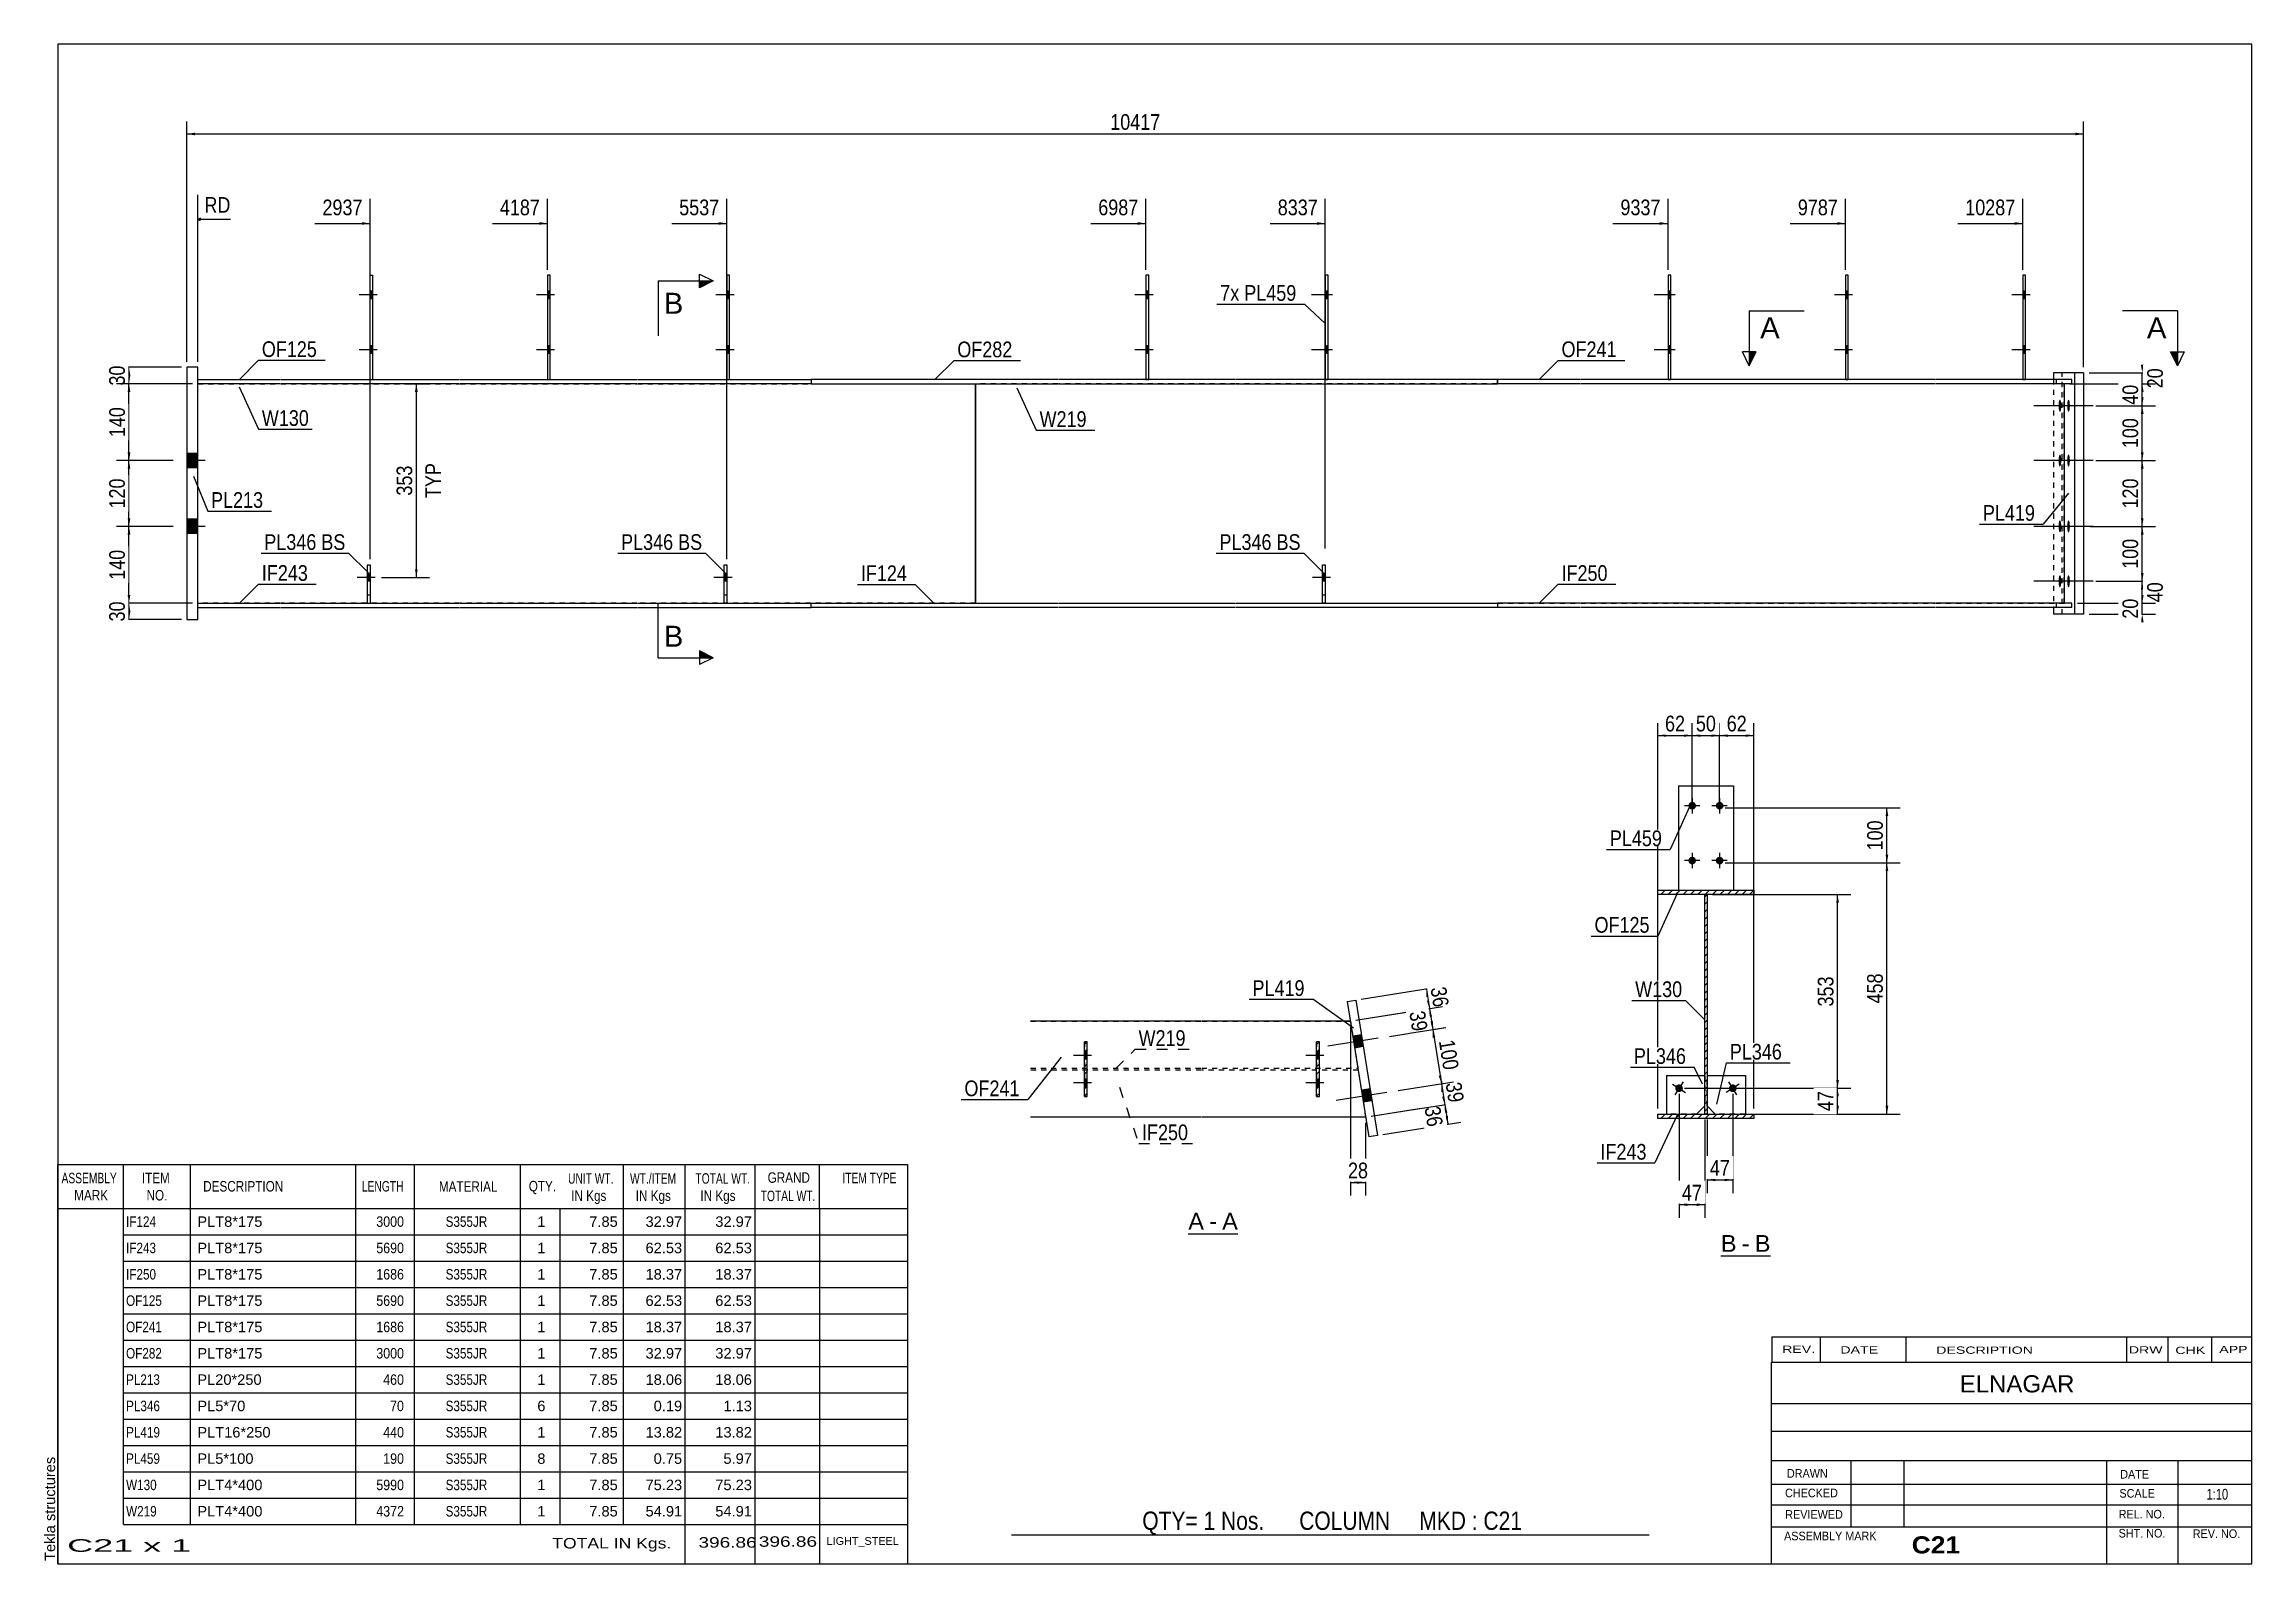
# Model space of a CAD drawing. Header units: millimetres. Extents: x -328 to 75, y -175 to 102.
import ezdxf

# ---------------------------------------------------------------- set-up
doc = ezdxf.new("R2010")
doc.units = ezdxf.units.MM
doc.linetypes.add('DXK_LINE_DOT1', pattern=[1.8814, 0.9407, -0.9407])
doc.linetypes.add('DXK_LINE_DOT2', pattern=[3.9198, 1.9599, -1.9599])
doc.styles.add('Arial', font='ARIAL.TTF', dxfattribs={"height": 0.2})
doc.styles.add('Arial Bold', font='ARIALBD.TTF', dxfattribs={"height": 0.2})
doc.styles.add('Arial Narrow', font='ARIALN.TTF', dxfattribs={"height": 0.2})

# ---------------------------------------------------------------- blocks, each defined once
blk = doc.blocks.new('Unknown-627316979-1209')
at = {"color": 5, "linetype": 'Continuous'}
for p, q in [((74.98, 101.91), (-325.02, 101.91)), ((-325.02, 101.91), (-325.02, -175.09)), ((74.98, -175.09), (74.98, 101.91)), ((-325.02, -175.09), (74.98, -175.09))]:
    blk.add_line(p, q, dxfattribs=at)
at = {"color": 174, "linetype": 'Continuous', "style": 'Arial'}
blk.add_text('Tekla structures', height=1.9102, rotation=90, dxfattribs=at).set_placement((-325.52, -174.59))
blk = doc.blocks.new('Unknown-627316979-12 - 1853')
at = {"color": 7, "linetype": 'Continuous'}
blk.add_line((-118.92, -114.94), (-109.89, -114.94), dxfattribs=at)
at = {"color": 0, "linetype": 'Continuous'}
blk.add_wipeout([(-116.08, -114.19), (-116.08, -110.99), (-118.92, -110.99), (-118.92, -114.19)], dxfattribs=at)
blk.add_wipeout([(-113.7, -114.19), (-113.7, -110.99), (-115.12, -110.99), (-115.12, -114.19)], dxfattribs=at)
at = {"color": 96, "linetype": 'Continuous', "style": 'Arial'}
blk.add_text('A', height=3.06, dxfattribs=at).set_placement((-118.92, -114.19))
at = {"color": 0, "linetype": 'Continuous'}
blk.add_wipeout([(-109.89, -114.19), (-109.89, -110.99), (-112.74, -110.99), (-112.74, -114.19)], dxfattribs=at)
at = {"color": 96, "linetype": 'Continuous', "style": 'Arial'}
for s, p in [('A', (-112.74, -114.19)), ('-', (-115.12, -114.19))]:
    blk.add_text(s, height=3.06, dxfattribs=at).set_placement(p)
blk = doc.blocks.new('Unknown-627316979-13 - 2004')
at = {"color": 7, "linetype": 'Continuous'}
blk.add_line((-21.82, -118.99), (-12.79, -118.99), dxfattribs=at)
at = {"color": 0, "linetype": 'Continuous'}
blk.add_wipeout([(-18.98, -118.24), (-18.98, -115.04), (-21.82, -115.04), (-21.82, -118.24)], dxfattribs=at)
blk.add_wipeout([(-16.59, -118.24), (-16.59, -115.04), (-18.02, -115.04), (-18.02, -118.24)], dxfattribs=at)
at = {"color": 96, "linetype": 'Continuous', "style": 'Arial'}
blk.add_text('B', height=3.06, dxfattribs=at).set_placement((-21.82, -118.24))
at = {"color": 0, "linetype": 'Continuous'}
blk.add_wipeout([(-12.79, -118.24), (-12.79, -115.04), (-15.63, -115.04), (-15.63, -118.24)], dxfattribs=at)
at = {"color": 96, "linetype": 'Continuous', "style": 'Arial'}
for s, p in [('B', (-15.63, -118.24)), ('-', (-18.02, -118.24))]:
    blk.add_text(s, height=3.06, dxfattribs=at).set_placement(p)
blk = doc.blocks.new('Part-627316979-1392 - 1261')
at = {"color": 7, "linetype": 'DXK_LINE_DOT1'}
for p, q in [((-268.6, 0), (-268.6, 7)), ((-268.6, 7), (-268.1, 7)), ((-268.1, 7), (-268.1, 0))]:
    blk.add_line(p, q, dxfattribs=at)
blk = doc.blocks.new('Bolt-627316979-1264 - 1261')
at = {"linetype": 'Continuous'}
for points in [[(1.39, 55.5), (1.39, 56.9), (0.89, 56.9), (0.89, 55.5)], [(1.39, 55.5), (1.39, 56.9), (0.89, 56.9), (0.89, 55.5)], [(1.39, 45.5), (1.39, 46.9), (0.89, 46.9), (0.89, 45.5)], [(1.39, 45.5), (1.39, 46.9), (0.89, 46.9), (0.89, 45.5)]]:
    blk.add_hatch(color=3, dxfattribs=at).paths.add_polyline_path(points)
at = {"color": 3, "linetype": 'Continuous'}
for p, q in [((1.39, 56.9), (0.89, 56.9)), ((1.39, 56.9), (0.89, 56.9)), ((2.19, 56.2), (-1.11, 56.2)), ((2.19, 56.2), (-1.11, 56.2)), ((1.39, 55.5), (0.89, 55.5)), ((1.39, 55.5), (0.89, 55.5)), ((2.19, 46.2), (-1.11, 46.2)), ((2.19, 46.2), (-1.11, 46.2)), ((1.39, 46.9), (0.89, 46.9)), ((1.39, 46.9), (0.89, 46.9)), ((1.39, 45.5), (0.89, 45.5)), ((1.39, 45.5), (0.89, 45.5))]:
    blk.add_line(p, q, dxfattribs=at)
blk = doc.blocks.new('Bolt-627316979-1265 - 1261')
at = {"linetype": 'Continuous'}
for points in [[(-235.25, 55.5), (-235.25, 56.9), (-235.75, 56.9), (-235.75, 55.5)], [(-235.25, 55.5), (-235.25, 56.9), (-235.75, 56.9), (-235.75, 55.5)], [(-235.25, 45.5), (-235.25, 46.9), (-235.75, 46.9), (-235.75, 45.5)], [(-235.25, 45.5), (-235.25, 46.9), (-235.75, 46.9), (-235.75, 45.5)]]:
    blk.add_hatch(color=3, dxfattribs=at).paths.add_polyline_path(points)
at = {"color": 3, "linetype": 'Continuous'}
for p, q in [((-235.25, 56.9), (-235.75, 56.9)), ((-235.25, 56.9), (-235.75, 56.9)), ((-234.45, 56.2), (-237.75, 56.2)), ((-234.45, 56.2), (-237.75, 56.2)), ((-235.25, 55.5), (-235.75, 55.5)), ((-235.25, 55.5), (-235.75, 55.5)), ((-234.45, 46.2), (-237.75, 46.2)), ((-234.45, 46.2), (-237.75, 46.2)), ((-235.25, 46.9), (-235.75, 46.9)), ((-235.25, 46.9), (-235.75, 46.9)), ((-235.25, 45.5), (-235.75, 45.5)), ((-235.25, 45.5), (-235.75, 45.5))]:
    blk.add_line(p, q, dxfattribs=at)
blk = doc.blocks.new('Part-627316979-1529 - 1261')
at = {"color": 2, "linetype": 'Continuous'}
for p, q in [((-157.7, 0), (-157.7, 40)), ((40.81, 0), (40.81, 40))]:
    blk.add_line(p, q, dxfattribs=at)
at = {"color": 7, "linetype": 'DXK_LINE_DOT1'}
for p, q in [((-142.7, 40), (-157.7, 40)), ((-110.35, 40), (-142.6, 40)), ((-77.64, 40), (-110.25, 40)), ((-47.54, 40), (-77.54, 40)), ((-15.16, 40), (-47.44, 40)), ((17.19, 40), (-15.06, 40)), ((40.81, 40), (17.29, 40)), ((40.75, 0), (40.75, 40)), ((-157.7, 0), (-142.7, 0)), ((-142.6, 0), (-110.35, 0)), ((-110.25, 0), (-94.45, 0)), ((-93.95, 0), (-77.64, 0)), ((-77.54, 0), (-47.54, 0)), ((-47.44, 0), (-15.16, 0)), ((-15.06, 0), (17.19, 0)), ((17.29, 0), (40.81, 0))]:
    blk.add_line(p, q, dxfattribs=at)
blk = doc.blocks.new('Bolt-627316979-1266 - 1261')
at = {"linetype": 'Continuous'}
for points in [[(-93.44, 55.5), (-93.44, 56.9), (-93.94, 56.9), (-93.94, 55.5)], [(-93.44, 55.5), (-93.44, 56.9), (-93.94, 56.9), (-93.94, 55.5)], [(-93.44, 45.5), (-93.44, 46.9), (-93.94, 46.9), (-93.94, 45.5)], [(-93.44, 45.5), (-93.44, 46.9), (-93.94, 46.9), (-93.94, 45.5)]]:
    blk.add_hatch(color=3, dxfattribs=at).paths.add_polyline_path(points)
at = {"color": 3, "linetype": 'Continuous'}
for p, q in [((-93.44, 56.9), (-93.94, 56.9)), ((-93.44, 56.9), (-93.94, 56.9)), ((-92.64, 56.2), (-96.44, 56.2)), ((-92.64, 56.2), (-96.44, 56.2)), ((-93.44, 55.5), (-93.94, 55.5)), ((-93.44, 55.5), (-93.94, 55.5)), ((-92.64, 46.2), (-96.44, 46.2)), ((-92.64, 46.2), (-96.44, 46.2)), ((-93.44, 46.9), (-93.94, 46.9)), ((-93.44, 46.9), (-93.94, 46.9)), ((-93.44, 45.5), (-93.94, 45.5)), ((-93.44, 45.5), (-93.94, 45.5))]:
    blk.add_line(p, q, dxfattribs=at)
blk = doc.blocks.new('Bolt-627316979-1267 - 1261')
at = {"linetype": 'Continuous'}
blk.add_hatch(color=3, dxfattribs=at).paths.add_polyline_path([(-203.05, 4), (-203.05, 5.4), (-203.55, 5.4), (-203.55, 4)])
at = {"color": 3, "linetype": 'Continuous'}
for p, q in [((-202.1, 4.7), (-205.4, 4.7)), ((-203.05, 5.4), (-203.55, 5.4)), ((-203.05, 4), (-203.55, 4))]:
    blk.add_line(p, q, dxfattribs=at)
blk = doc.blocks.new('Bolt-627316979-1268 - 1261')
at = {"color": 3, "linetype": 'DXK_LINE_DOT2'}
for p, q in [((-202.1, 4.7), (-205.4, 4.7)), ((-203.05, 5.4), (-203.55, 5.4)), ((-203.05, 4), (-203.55, 4))]:
    blk.add_line(p, q, dxfattribs=at)
blk = doc.blocks.new('Bolt-627316979-1269 - 1261')
at = {"linetype": 'Continuous'}
for points in [[(-202.55, 55.5), (-202.55, 56.9), (-203.05, 56.9), (-203.05, 55.5)], [(-202.55, 55.5), (-202.55, 56.9), (-203.05, 56.9), (-203.05, 55.5)], [(-202.55, 45.5), (-202.55, 46.9), (-203.05, 46.9), (-203.05, 45.5)], [(-202.55, 45.5), (-202.55, 46.9), (-203.05, 46.9), (-203.05, 45.5)]]:
    blk.add_hatch(color=3, dxfattribs=at).paths.add_polyline_path(points)
at = {"color": 3, "linetype": 'Continuous'}
for p, q in [((-202.55, 56.9), (-203.05, 56.9)), ((-202.55, 56.9), (-203.05, 56.9)), ((-201.75, 56.2), (-205.05, 56.2)), ((-201.75, 56.2), (-205.05, 56.2)), ((-202.55, 55.5), (-203.05, 55.5)), ((-202.55, 55.5), (-203.05, 55.5)), ((-201.75, 46.2), (-205.05, 46.2)), ((-201.75, 46.2), (-205.05, 46.2)), ((-202.55, 46.9), (-203.05, 46.9)), ((-202.55, 46.9), (-203.05, 46.9)), ((-202.55, 45.5), (-203.05, 45.5)), ((-202.55, 45.5), (-203.05, 45.5))]:
    blk.add_line(p, q, dxfattribs=at)
blk = doc.blocks.new('Bolt-627316979-1270 - 1261')
at = {"linetype": 'Continuous'}
blk.add_hatch(color=3, dxfattribs=at).paths.add_polyline_path([(-268.1, 4), (-268.1, 5.4), (-268.6, 5.4), (-268.6, 4)])
at = {"color": 3, "linetype": 'Continuous'}
for p, q in [((-267.15, 4.7), (-270.45, 4.7)), ((-268.1, 5.4), (-268.6, 5.4)), ((-268.1, 4), (-268.6, 4))]:
    blk.add_line(p, q, dxfattribs=at)
blk = doc.blocks.new('Bolt-627316979-1271 - 1261')
at = {"color": 3, "linetype": 'DXK_LINE_DOT2'}
for p, q in [((-267.15, 4.7), (-270.45, 4.7)), ((-268.1, 5.4), (-268.6, 5.4)), ((-268.1, 4), (-268.6, 4))]:
    blk.add_line(p, q, dxfattribs=at)
blk = doc.blocks.new('Bolt-627316979-1272 - 1261')
at = {"linetype": 'Continuous'}
for points in [[(-267.6, 55.5), (-267.6, 56.9), (-268.1, 56.9), (-268.1, 55.5)], [(-267.6, 55.5), (-267.6, 56.9), (-268.1, 56.9), (-268.1, 55.5)], [(-267.6, 45.5), (-267.6, 46.9), (-268.1, 46.9), (-268.1, 45.5)], [(-267.6, 45.5), (-267.6, 46.9), (-268.1, 46.9), (-268.1, 45.5)]]:
    blk.add_hatch(color=3, dxfattribs=at).paths.add_polyline_path(points)
at = {"color": 3, "linetype": 'Continuous'}
for p, q in [((-267.6, 56.9), (-268.1, 56.9)), ((-267.6, 56.9), (-268.1, 56.9)), ((-266.8, 56.2), (-270.1, 56.2)), ((-266.8, 56.2), (-270.1, 56.2)), ((-267.6, 55.5), (-268.1, 55.5)), ((-267.6, 55.5), (-268.1, 55.5)), ((-266.8, 46.2), (-270.1, 46.2)), ((-266.8, 46.2), (-270.1, 46.2)), ((-267.6, 46.9), (-268.1, 46.9)), ((-267.6, 46.9), (-268.1, 46.9)), ((-267.6, 45.5), (-268.1, 45.5)), ((-267.6, 45.5), (-268.1, 45.5))]:
    blk.add_line(p, q, dxfattribs=at)
blk = doc.blocks.new('Bolt-627316979-1273 - 1261')
at = {"linetype": 'Continuous'}
for points in [[(-301.5, 27.3), (-301.5, 24.7), (-299.5, 24.7), (-299.5, 27.3)], [(-301.5, 27.3), (-301.5, 24.7), (-299.5, 24.7), (-299.5, 27.3)], [(-301.5, 15.3), (-301.5, 12.7), (-299.5, 12.7), (-299.5, 15.3)], [(-301.5, 15.3), (-301.5, 12.7), (-299.5, 12.7), (-299.5, 15.3)]]:
    blk.add_hatch(color=3, dxfattribs=at).paths.add_polyline_path(points)
at = {"color": 3, "linetype": 'Continuous'}
for p, q in [((-299.5, 27.3), (-301.5, 27.3)), ((-299.5, 27.3), (-301.5, 27.3)), ((-298.2, 26), (-301.5, 26)), ((-298.2, 26), (-301.5, 26)), ((-299.5, 24.7), (-301.5, 24.7)), ((-299.5, 24.7), (-301.5, 24.7)), ((-299.5, 15.3), (-301.5, 15.3)), ((-299.5, 15.3), (-301.5, 15.3)), ((-298.2, 14), (-301.5, 14)), ((-298.2, 14), (-301.5, 14)), ((-299.5, 12.7), (-301.5, 12.7)), ((-299.5, 12.7), (-301.5, 12.7))]:
    blk.add_line(p, q, dxfattribs=at)
blk = doc.blocks.new('Bolt-627316979-1274 - 1261')
at = {"linetype": 'Continuous'}
for points in [[(40.24, 36), (40.23, 35.77), (40.22, 35.55), (40.19, 35.35), (40.16, 35.18), (40.12, 35.05), (40.07, 34.95), (40.02, 34.91), (39.97, 34.91), (39.92, 34.95), (39.87, 35.05), (39.83, 35.18), (39.79, 35.35), (39.77, 35.55), (39.75, 35.77), (39.75, 36), (39.75, 36.23), (39.77, 36.45), (39.79, 36.65), (39.83, 36.82), (39.87, 36.95), (39.92, 37.05), (39.97, 37.09), (40.02, 37.09), (40.07, 37.05), (40.12, 36.95), (40.16, 36.82), (40.19, 36.65), (40.22, 36.45), (40.23, 36.23)], [(41.81, 36), (41.8, 35.77), (41.79, 35.55), (41.76, 35.35), (41.73, 35.18), (41.69, 35.05), (41.64, 34.95), (41.59, 34.91), (41.54, 34.91), (41.49, 34.95), (41.44, 35.05), (41.4, 35.18), (41.36, 35.35), (41.34, 35.55), (41.32, 35.77), (41.32, 36), (41.32, 36.23), (41.34, 36.45), (41.36, 36.65), (41.4, 36.82), (41.44, 36.95), (41.49, 37.05), (41.54, 37.09), (41.59, 37.09), (41.64, 37.05), (41.69, 36.95), (41.73, 36.82), (41.76, 36.65), (41.79, 36.45), (41.8, 36.23)], [(40.24, 26), (40.23, 25.77), (40.22, 25.55), (40.19, 25.35), (40.16, 25.18), (40.12, 25.05), (40.07, 24.95), (40.02, 24.91), (39.97, 24.91), (39.92, 24.95), (39.87, 25.05), (39.83, 25.18), (39.79, 25.35), (39.77, 25.55), (39.75, 25.77), (39.75, 26), (39.75, 26.23), (39.77, 26.45), (39.79, 26.65), (39.83, 26.82), (39.87, 26.95), (39.92, 27.05), (39.97, 27.09), (40.02, 27.09), (40.07, 27.05), (40.12, 26.95), (40.16, 26.82), (40.19, 26.65), (40.22, 26.45), (40.23, 26.23)], [(41.81, 26), (41.8, 25.77), (41.79, 25.55), (41.76, 25.35), (41.73, 25.18), (41.69, 25.05), (41.64, 24.95), (41.59, 24.91), (41.54, 24.91), (41.49, 24.95), (41.44, 25.05), (41.4, 25.18), (41.36, 25.35), (41.34, 25.55), (41.32, 25.77), (41.32, 26), (41.32, 26.23), (41.34, 26.45), (41.36, 26.65), (41.4, 26.82), (41.44, 26.95), (41.49, 27.05), (41.54, 27.09), (41.59, 27.09), (41.64, 27.05), (41.69, 26.95), (41.73, 26.82), (41.76, 26.65), (41.79, 26.45), (41.8, 26.23)], [(40.24, 14), (40.23, 13.77), (40.22, 13.55), (40.19, 13.35), (40.16, 13.18), (40.12, 13.05), (40.07, 12.95), (40.02, 12.91), (39.97, 12.91), (39.92, 12.95), (39.87, 13.05), (39.83, 13.18), (39.79, 13.35), (39.77, 13.55), (39.75, 13.77), (39.75, 14), (39.75, 14.23), (39.77, 14.45), (39.79, 14.65), (39.83, 14.82), (39.87, 14.95), (39.92, 15.05), (39.97, 15.09), (40.02, 15.09), (40.07, 15.05), (40.12, 14.95), (40.16, 14.82), (40.19, 14.65), (40.22, 14.45), (40.23, 14.23)], [(41.81, 14), (41.8, 13.77), (41.79, 13.55), (41.76, 13.35), (41.73, 13.18), (41.69, 13.05), (41.64, 12.95), (41.59, 12.91), (41.54, 12.91), (41.49, 12.95), (41.44, 13.05), (41.4, 13.18), (41.36, 13.35), (41.34, 13.55), (41.32, 13.77), (41.32, 14), (41.32, 14.23), (41.34, 14.45), (41.36, 14.65), (41.4, 14.82), (41.44, 14.95), (41.49, 15.05), (41.54, 15.09), (41.59, 15.09), (41.64, 15.05), (41.69, 14.95), (41.73, 14.82), (41.76, 14.65), (41.79, 14.45), (41.8, 14.23)], [(40.24, 4), (40.23, 3.77), (40.22, 3.55), (40.19, 3.35), (40.16, 3.18), (40.12, 3.05), (40.07, 2.95), (40.02, 2.91), (39.97, 2.91), (39.92, 2.95), (39.87, 3.05), (39.83, 3.18), (39.79, 3.35), (39.77, 3.55), (39.75, 3.77), (39.75, 4), (39.75, 4.23), (39.77, 4.45), (39.79, 4.65), (39.83, 4.82), (39.87, 4.95), (39.92, 5.05), (39.97, 5.09), (40.02, 5.09), (40.07, 5.05), (40.12, 4.95), (40.16, 4.82), (40.19, 4.65), (40.22, 4.45), (40.23, 4.23)], [(41.81, 4), (41.8, 3.77), (41.79, 3.55), (41.76, 3.35), (41.73, 3.18), (41.69, 3.05), (41.64, 2.95), (41.59, 2.91), (41.54, 2.91), (41.49, 2.95), (41.44, 3.05), (41.4, 3.18), (41.36, 3.35), (41.34, 3.55), (41.32, 3.77), (41.32, 4), (41.32, 4.23), (41.34, 4.45), (41.36, 4.65), (41.4, 4.82), (41.44, 4.95), (41.49, 5.05), (41.54, 5.09), (41.59, 5.09), (41.64, 5.05), (41.69, 4.95), (41.73, 4.82), (41.76, 4.65), (41.79, 4.45), (41.8, 4.23)]]:
    blk.add_hatch(color=3, dxfattribs=at).paths.add_polyline_path(points)
at = {"color": 3, "linetype": 'Continuous'}
for p, q in [((44.48, 36), (35.25, 36)), ((46.05, 36), (36.82, 36)), ((44.48, 26), (35.25, 26)), ((46.05, 26), (36.82, 26)), ((44.48, 14), (35.25, 14)), ((46.05, 14), (36.82, 14)), ((44.48, 4), (35.25, 4)), ((46.05, 4), (36.82, 4))]:
    blk.add_line(p, q, dxfattribs=at)
blk = doc.blocks.new('Part-627316979-1595 - 1261')
at = {"color": 2, "linetype": 'Continuous'}
for p, q in [((-299.5, 40.8), (-284.5, 40.8)), ((-284.4, 40.8), (-251.8, 40.8)), ((-251.7, 40.8), (-219.45, 40.8)), ((-219.35, 40.8), (-187.7, 40.8)), ((-187.7, 40.8), (-187.7, 40)), ((-284.5, 40), (-299.5, 40)), ((-251.8, 40), (-284.4, 40)), ((-219.45, 40), (-251.7, 40)), ((-187.7, 40), (-219.35, 40))]:
    blk.add_line(p, q, dxfattribs=at)
at = {"color": 7, "linetype": 'DXK_LINE_DOT1'}
blk.add_line((-299.5, 40), (-299.5, 40.8), dxfattribs=at)
blk = doc.blocks.new('Part-627316979-1419 - 1261')
at = {"color": 2, "linetype": 'Continuous'}
for p, q in [((-299.5, 43), (-301.5, 43)), ((-301.5, 43), (-301.5, -3)), ((-299.5, -3), (-299.5, 43)), ((-301.5, -3), (-299.5, -3))]:
    blk.add_line(p, q, dxfattribs=at)
blk = doc.blocks.new('Part-627316979-1291 - 1261')
at = {"color": 7, "linetype": 'DXK_LINE_DOT1'}
for p, q in [((-299.5, 40), (-284.5, 40)), ((-299.5, 0), (-299.5, 40)), ((-284.4, 40), (-251.8, 40)), ((-251.7, 40), (-219.45, 40)), ((-219.35, 40), (-157.7, 40)), ((-284.5, 0), (-299.5, 0)), ((-251.8, 0), (-284.4, 0)), ((-219.45, 0), (-251.7, 0)), ((-157.7, 0), (-219.35, 0))]:
    blk.add_line(p, q, dxfattribs=at)
at = {"color": 2, "linetype": 'Continuous'}
blk.add_line((-157.7, 40), (-157.7, 0), dxfattribs=at)
blk = doc.blocks.new('Part-627316979-1441 - 1261')
at = {"color": 2, "linetype": 'Continuous'}
for p, q in [((44.32, 42), (38.82, 42)), ((38.82, 42), (38.82, 40.8)), ((42.74, -2), (42.74, 42)), ((44.32, 42), (44.32, -2)), ((38.82, -0.8), (38.82, -2)), ((44.32, -2), (38.82, -2))]:
    blk.add_line(p, q, dxfattribs=at)
at = {"color": 7, "linetype": 'DXK_LINE_DOT1'}
for p, q in [((38.82, 40.8), (38.82, -0.8)), ((40.4, -2), (40.4, 42))]:
    blk.add_line(p, q, dxfattribs=at)
blk = doc.blocks.new('Part-627316979-1377 - 1261')
at = {"color": 7, "linetype": 'DXK_LINE_DOT1'}
for p, q in [((-203.55, 0), (-203.55, 7)), ((-203.55, 7), (-203.05, 7)), ((-203.05, 7), (-203.05, 0))]:
    blk.add_line(p, q, dxfattribs=at)
blk = doc.blocks.new('Part-627316979-1313 - 1261')
at = {"color": 2, "linetype": 'Continuous'}
for p, q in [((-94.45, 0), (-94.45, 7)), ((-94.45, 7), (-93.95, 7)), ((-93.95, 7), (-93.95, 0))]:
    blk.add_line(p, q, dxfattribs=at)
at = {"color": 7, "linetype": 'DXK_LINE_DOT1'}
for p, q in [((-94.45, 1.5), (-93.95, 1.5)), ((-93.95, 0), (-94.45, 0))]:
    blk.add_line(p, q, dxfattribs=at)
blk = doc.blocks.new('Part-627316979-1463 - 1261')
at = {"color": 2, "linetype": 'Continuous'}
for p, q in [((-47.54, 0), (-62.54, 0)), ((-62.54, 0), (-62.54, -0.8)), ((-15.16, 0), (-47.44, 0)), ((17.19, 0), (-15.06, 0)), ((42.17, 0), (17.29, 0)), ((42.17, -0.8), (42.17, 0)), ((-47.54, -0.8), (-62.54, -0.8)), ((-15.16, -0.8), (-47.44, -0.8)), ((17.19, -0.8), (-15.06, -0.8)), ((42.17, -0.8), (17.29, -0.8))]:
    blk.add_line(p, q, dxfattribs=at)
at = {"color": 7, "linetype": 'DXK_LINE_DOT1'}
blk.add_line((39.39, -0.8), (39.39, 0), dxfattribs=at)
blk = doc.blocks.new('Part-627316979-1335 - 1261')
at = {"color": 7, "linetype": 'DXK_LINE_DOT1'}
for p, q in [((-94.45, 0), (-94.45, 7)), ((-94.45, 7), (-93.95, 7)), ((-93.95, 7), (-93.95, 0))]:
    blk.add_line(p, q, dxfattribs=at)
blk = doc.blocks.new('Bolt-627316979-3310 - 1261')
at = {"linetype": 'Continuous'}
for points in [[(-30.96, 55.5), (-30.96, 56.9), (-31.46, 56.9), (-31.46, 55.5)], [(-30.96, 55.5), (-30.96, 56.9), (-31.46, 56.9), (-31.46, 55.5)], [(-30.96, 45.5), (-30.96, 46.9), (-31.46, 46.9), (-31.46, 45.5)], [(-30.96, 45.5), (-30.96, 46.9), (-31.46, 46.9), (-31.46, 45.5)]]:
    blk.add_hatch(color=3, dxfattribs=at).paths.add_polyline_path(points)
at = {"color": 3, "linetype": 'Continuous'}
for p, q in [((-30.96, 56.9), (-31.46, 56.9)), ((-30.96, 56.9), (-31.46, 56.9)), ((-30.16, 56.2), (-33.96, 56.2)), ((-30.16, 56.2), (-33.96, 56.2)), ((-30.96, 55.5), (-31.46, 55.5)), ((-30.96, 55.5), (-31.46, 55.5)), ((-30.16, 46.2), (-33.96, 46.2)), ((-30.16, 46.2), (-33.96, 46.2)), ((-30.96, 46.9), (-31.46, 46.9)), ((-30.96, 46.9), (-31.46, 46.9)), ((-30.96, 45.5), (-31.46, 45.5)), ((-30.96, 45.5), (-31.46, 45.5))]:
    blk.add_line(p, q, dxfattribs=at)
blk = doc.blocks.new('Bolt-627316979-1596 - 1261')
at = {"color": 3, "linetype": 'DXK_LINE_DOT2'}
for p, q in [((-93, 4.7), (-96.3, 4.7)), ((-93.95, 5.4), (-94.45, 5.4)), ((-93.95, 4), (-94.45, 4))]:
    blk.add_line(p, q, dxfattribs=at)
blk = doc.blocks.new('Part-627316979-1485 - 1261')
at = {"color": 2, "linetype": 'Continuous'}
for p, q in [((-187.7, -0.8), (-187.7, 0)), ((-187.7, 0), (-142.7, 0)), ((-142.6, 0), (-110.35, 0)), ((-110.25, 0), (-77.64, 0)), ((-77.54, 0), (-62.54, 0)), ((-62.54, 0), (-62.54, -0.8)), ((-142.7, -0.8), (-187.7, -0.8)), ((-110.35, -0.8), (-142.6, -0.8)), ((-77.64, -0.8), (-110.25, -0.8)), ((-62.54, -0.8), (-77.54, -0.8))]:
    blk.add_line(p, q, dxfattribs=at)
blk = doc.blocks.new('Part-627316979-1357 - 1261')
at = {"color": 2, "linetype": 'Continuous'}
for p, q in [((1.39, 59.8), (0.89, 59.8)), ((0.89, 59.8), (0.89, 40.8)), ((1.39, 40.8), (1.39, 59.8))]:
    blk.add_line(p, q, dxfattribs=at)
at = {"color": 7, "linetype": 'DXK_LINE_DOT1'}
blk.add_line((0.89, 40.8), (1.39, 40.8), dxfattribs=at)
blk = doc.blocks.new('Part-627316979-1362 - 1261')
at = {"color": 2, "linetype": 'Continuous'}
for p, q in [((-235.25, 59.8), (-235.75, 59.8)), ((-235.75, 59.8), (-235.75, 40.8)), ((-235.25, 40.8), (-235.25, 59.8))]:
    blk.add_line(p, q, dxfattribs=at)
at = {"color": 7, "linetype": 'DXK_LINE_DOT1'}
blk.add_line((-235.75, 40.8), (-235.25, 40.8), dxfattribs=at)
blk = doc.blocks.new('Part-627316979-1367 - 1261')
at = {"color": 2, "linetype": 'Continuous'}
for p, q in [((-93.44, 59.8), (-93.94, 59.8)), ((-93.94, 59.8), (-93.94, 40.8)), ((-93.44, 40.8), (-93.44, 59.8))]:
    blk.add_line(p, q, dxfattribs=at)
at = {"color": 7, "linetype": 'DXK_LINE_DOT1'}
blk.add_line((-93.94, 40.8), (-93.44, 40.8), dxfattribs=at)
blk = doc.blocks.new('Part-627316979-1372 - 1261')
at = {"color": 2, "linetype": 'Continuous'}
for p, q in [((-203.55, 0), (-203.55, 7)), ((-203.55, 7), (-203.05, 7)), ((-203.05, 7), (-203.05, 0))]:
    blk.add_line(p, q, dxfattribs=at)
at = {"color": 7, "linetype": 'DXK_LINE_DOT1'}
blk.add_line((-203.55, 1.5), (-203.05, 1.5), dxfattribs=at)
blk = doc.blocks.new('Part-627316979-1627 - 1261')
at = {"color": 2, "linetype": 'Continuous'}
for p, q in [((-126.15, 59.8), (-126.65, 59.8)), ((-126.65, 59.8), (-126.65, 40.8)), ((-126.15, 40.8), (-126.15, 59.8))]:
    blk.add_line(p, q, dxfattribs=at)
at = {"color": 7, "linetype": 'DXK_LINE_DOT1'}
blk.add_line((-126.65, 40.8), (-126.15, 40.8), dxfattribs=at)
blk = doc.blocks.new('Part-627316979-1382 - 1261')
at = {"color": 2, "linetype": 'Continuous'}
for p, q in [((-202.55, 59.8), (-203.05, 59.8)), ((-203.05, 59.8), (-203.05, 40.8)), ((-202.55, 40.8), (-202.55, 59.8))]:
    blk.add_line(p, q, dxfattribs=at)
at = {"color": 7, "linetype": 'DXK_LINE_DOT1'}
blk.add_line((-203.05, 40.8), (-202.55, 40.8), dxfattribs=at)
blk = doc.blocks.new('Part-627316979-1387 - 1261')
at = {"color": 2, "linetype": 'Continuous'}
for p, q in [((-268.6, 0), (-268.6, 7)), ((-268.6, 7), (-268.1, 7)), ((-268.1, 7), (-268.1, 0))]:
    blk.add_line(p, q, dxfattribs=at)
at = {"color": 7, "linetype": 'DXK_LINE_DOT1'}
blk.add_line((-268.6, 1.5), (-268.1, 1.5), dxfattribs=at)
blk = doc.blocks.new('Part-627316979-1397 - 1261')
at = {"color": 2, "linetype": 'Continuous'}
for p, q in [((-268.1, 40.8), (-268.1, 59.8)), ((-268.1, 59.8), (-267.6, 59.8)), ((-267.6, 40.8), (-267.6, 59.8))]:
    blk.add_line(p, q, dxfattribs=at)
at = {"color": 7, "linetype": 'DXK_LINE_DOT1'}
blk.add_line((-268.1, 40.8), (-267.6, 40.8), dxfattribs=at)
blk = doc.blocks.new('Part-627316979-1507 - 1261')
at = {"color": 2, "linetype": 'Continuous'}
for p, q in [((-299.5, 0), (-284.5, 0)), ((-284.4, 0), (-251.8, 0)), ((-251.7, 0), (-219.45, 0)), ((-219.35, 0), (-187.7, 0)), ((-187.7, -0.8), (-187.7, 0)), ((-299.5, -0.8), (-284.5, -0.8)), ((-284.4, -0.8), (-251.8, -0.8)), ((-251.7, -0.8), (-219.45, -0.8)), ((-219.35, -0.8), (-187.7, -0.8))]:
    blk.add_line(p, q, dxfattribs=at)
at = {"color": 7, "linetype": 'DXK_LINE_DOT1'}
blk.add_line((-299.5, -0.8), (-299.5, 0), dxfattribs=at)
blk = doc.blocks.new('Part-627316979-1551 - 1261')
at = {"color": 2, "linetype": 'Continuous'}
for p, q in [((-47.54, 40.8), (-62.54, 40.8)), ((-62.54, 40.8), (-62.54, 40)), ((-15.16, 40.8), (-47.44, 40.8)), ((17.19, 40.8), (-15.06, 40.8)), ((42.17, 40.8), (17.29, 40.8)), ((42.17, 40), (42.17, 40.8)), ((-47.54, 40), (-62.54, 40)), ((-15.16, 40), (-47.44, 40)), ((17.19, 40), (-15.06, 40)), ((42.17, 40), (17.29, 40))]:
    blk.add_line(p, q, dxfattribs=at)
at = {"color": 7, "linetype": 'DXK_LINE_DOT1'}
blk.add_line((39.39, 40), (39.39, 40.8), dxfattribs=at)
blk = doc.blocks.new('Part-627316979-1573 - 1261')
at = {"color": 2, "linetype": 'Continuous'}
for p, q in [((-187.7, 40.8), (-187.7, 40)), ((-142.7, 40.8), (-187.7, 40.8)), ((-110.35, 40.8), (-142.6, 40.8)), ((-77.64, 40.8), (-110.25, 40.8)), ((-62.54, 40.8), (-77.54, 40.8)), ((-62.54, 40), (-62.54, 40.8)), ((-187.7, 40), (-142.7, 40)), ((-142.6, 40), (-110.35, 40)), ((-110.25, 40), (-77.64, 40)), ((-77.54, 40), (-62.54, 40))]:
    blk.add_line(p, q, dxfattribs=at)
blk = doc.blocks.new('Part-627316979-3307 - 1261')
at = {"color": 2, "linetype": 'Continuous'}
for p, q in [((33.74, 59.8), (33.24, 59.8)), ((33.24, 59.8), (33.24, 40.8)), ((33.74, 40.8), (33.74, 59.8))]:
    blk.add_line(p, q, dxfattribs=at)
at = {"color": 7, "linetype": 'DXK_LINE_DOT1'}
blk.add_line((33.24, 40.8), (33.74, 40.8), dxfattribs=at)
blk = doc.blocks.new('Bolt-627316979-1597 - 1261')
at = {"linetype": 'Continuous'}
blk.add_hatch(color=3, dxfattribs=at).paths.add_polyline_path([(-93.95, 4), (-93.95, 5.4), (-94.45, 5.4), (-94.45, 4)])
at = {"color": 3, "linetype": 'Continuous'}
for p, q in [((-93, 4.7), (-96.3, 4.7)), ((-93.95, 5.4), (-94.45, 5.4)), ((-93.95, 4), (-94.45, 4))]:
    blk.add_line(p, q, dxfattribs=at)
blk = doc.blocks.new('Bolt-627316979-1628 - 1261')
at = {"linetype": 'Continuous'}
for points in [[(-126.15, 55.5), (-126.15, 56.9), (-126.65, 56.9), (-126.65, 55.5)], [(-126.15, 55.5), (-126.15, 56.9), (-126.65, 56.9), (-126.65, 55.5)], [(-126.15, 45.5), (-126.15, 46.9), (-126.65, 46.9), (-126.65, 45.5)], [(-126.15, 45.5), (-126.15, 46.9), (-126.65, 46.9), (-126.65, 45.5)]]:
    blk.add_hatch(color=3, dxfattribs=at).paths.add_polyline_path(points)
at = {"color": 3, "linetype": 'Continuous'}
for p, q in [((-126.15, 56.9), (-126.65, 56.9)), ((-126.15, 56.9), (-126.65, 56.9)), ((-125.35, 56.2), (-128.65, 56.2)), ((-125.35, 56.2), (-128.65, 56.2)), ((-126.15, 55.5), (-126.65, 55.5)), ((-126.15, 55.5), (-126.65, 55.5)), ((-125.35, 46.2), (-128.65, 46.2)), ((-125.35, 46.2), (-128.65, 46.2)), ((-126.15, 46.9), (-126.65, 46.9)), ((-126.15, 46.9), (-126.65, 46.9)), ((-126.15, 45.5), (-126.65, 45.5)), ((-126.15, 45.5), (-126.65, 45.5))]:
    blk.add_line(p, q, dxfattribs=at)
blk = doc.blocks.new('Part-627316979-3308 - 1261')
at = {"color": 2, "linetype": 'Continuous'}
for p, q in [((-30.96, 59.8), (-31.46, 59.8)), ((-31.46, 59.8), (-31.46, 40.8)), ((-30.96, 40.8), (-30.96, 59.8))]:
    blk.add_line(p, q, dxfattribs=at)
at = {"color": 7, "linetype": 'DXK_LINE_DOT1'}
blk.add_line((-31.46, 40.8), (-30.96, 40.8), dxfattribs=at)
blk = doc.blocks.new('Bolt-627316979-3309 - 1261')
at = {"linetype": 'Continuous'}
for points in [[(33.74, 55.5), (33.74, 56.9), (33.24, 56.9), (33.24, 55.5)], [(33.74, 55.5), (33.74, 56.9), (33.24, 56.9), (33.24, 55.5)], [(33.74, 45.5), (33.74, 46.9), (33.24, 46.9), (33.24, 45.5)], [(33.74, 45.5), (33.74, 46.9), (33.24, 46.9), (33.24, 45.5)]]:
    blk.add_hatch(color=3, dxfattribs=at).paths.add_polyline_path(points)
at = {"color": 3, "linetype": 'Continuous'}
for p, q in [((33.74, 56.9), (33.24, 56.9)), ((33.74, 56.9), (33.24, 56.9)), ((34.54, 56.2), (31.24, 56.2)), ((34.54, 56.2), (31.24, 56.2)), ((33.74, 55.5), (33.24, 55.5)), ((33.74, 55.5), (33.24, 55.5)), ((34.54, 46.2), (31.24, 46.2)), ((34.54, 46.2), (31.24, 46.2)), ((33.74, 46.9), (33.24, 46.9)), ((33.74, 46.9), (33.24, 46.9)), ((33.74, 45.5), (33.24, 45.5)), ((33.74, 45.5), (33.24, 45.5))]:
    blk.add_line(p, q, dxfattribs=at)
blk = doc.blocks.new('Bolt-627316979-1857 - 1853')
at = {"linetype": 'Continuous'}
for points in [[(-137.37, -83.15), (-137.37, -81.75), (-137.87, -81.75), (-137.87, -83.15)], [(-137.37, -88.15), (-137.37, -86.75), (-137.87, -86.75), (-137.87, -88.15)]]:
    blk.add_hatch(color=3, dxfattribs=at).paths.add_polyline_path(points)
at = {"color": 3, "linetype": 'Continuous'}
for p, q in [((-136.57, -82.45), (-139.87, -82.45)), ((-137.37, -81.75), (-137.87, -81.75)), ((-137.37, -83.15), (-137.87, -83.15)), ((-136.57, -87.45), (-139.87, -87.45)), ((-137.37, -86.75), (-137.87, -86.75)), ((-137.37, -88.15), (-137.87, -88.15))]:
    blk.add_line(p, q, dxfattribs=at)
blk = doc.blocks.new('Bolt-627316979-1867 - 1853')
at = {"linetype": 'Continuous'}
for points in [[(-88.94, -78.92), (-88.6, -81.09), (-87.02, -80.84), (-87.36, -78.67)], [(-88.94, -78.92), (-88.6, -81.09), (-87.02, -80.84), (-87.36, -78.67)], [(-88.94, -78.92), (-88.6, -81.09), (-87.02, -80.84), (-87.36, -78.67)], [(-88.94, -78.92), (-88.6, -81.09), (-87.02, -80.84), (-87.36, -78.67)], [(-87.37, -88.8), (-87.03, -90.97), (-85.45, -90.72), (-85.79, -88.55)], [(-87.37, -88.8), (-87.03, -90.97), (-85.45, -90.72), (-85.79, -88.55)], [(-87.37, -88.8), (-87.03, -90.97), (-85.45, -90.72), (-85.79, -88.55)], [(-87.37, -88.8), (-87.03, -90.97), (-85.45, -90.72), (-85.79, -88.55)]]:
    blk.add_hatch(color=3, dxfattribs=at).paths.add_polyline_path(points)
at = {"color": 3, "linetype": 'Continuous'}
for p, q in [((-84.28, -79.3), (-93.51, -80.76)), ((-84.28, -79.3), (-93.51, -80.76)), ((-84.28, -79.3), (-93.51, -80.76)), ((-84.28, -79.3), (-93.51, -80.76)), ((-87.36, -78.67), (-88.94, -78.92)), ((-87.36, -78.67), (-88.94, -78.92)), ((-87.36, -78.67), (-88.94, -78.92)), ((-87.36, -78.67), (-88.94, -78.92)), ((-87.02, -80.84), (-88.6, -81.09)), ((-87.02, -80.84), (-88.6, -81.09)), ((-87.02, -80.84), (-88.6, -81.09)), ((-87.02, -80.84), (-88.6, -81.09)), ((-85.79, -88.55), (-87.37, -88.8)), ((-85.79, -88.55), (-87.37, -88.8)), ((-85.79, -88.55), (-87.37, -88.8)), ((-85.79, -88.55), (-87.37, -88.8)), ((-82.71, -89.17), (-91.94, -90.64)), ((-82.71, -89.17), (-91.94, -90.64)), ((-82.71, -89.17), (-91.94, -90.64)), ((-82.71, -89.17), (-91.94, -90.64)), ((-85.45, -90.72), (-87.03, -90.97)), ((-85.45, -90.72), (-87.03, -90.97)), ((-85.45, -90.72), (-87.03, -90.97)), ((-85.45, -90.72), (-87.03, -90.97))]:
    blk.add_line(p, q, dxfattribs=at)
blk = doc.blocks.new('Part-627316979-1871 - 1853')
at = {"linetype": 'Continuous'}
h = blk.add_hatch(dxfattribs=at)
h.set_pattern_fill('', scale=0.3, style=0, pattern_type=0)
h.set_pattern_definition([(45, (-137.3667, -79.9465), (-0.67352, 0.67352), [])])
h.paths.add_polyline_path([(-137.37, -89.95), (-137.37, -79.95), (-137.87, -79.95), (-137.87, -89.95)])
at = {"color": 7, "linetype": 'DXK_LINE_DOT1'}
for p, q in [((-137.37, -79.95), (-137.87, -79.95)), ((-137.87, -79.95), (-137.87, -89.95)), ((-137.37, -89.95), (-137.37, -79.95)), ((-137.87, -89.95), (-137.37, -89.95))]:
    blk.add_line(p, q, dxfattribs=at)
at = {"color": 2, "linetype": 'Continuous'}
for p, q in [((-137.87, -89.95), (-137.87, -79.95)), ((-137.37, -79.95), (-137.87, -79.95)), ((-137.37, -89.95), (-137.37, -79.95)), ((-137.87, -89.95), (-137.37, -89.95))]:
    blk.add_line(p, q, dxfattribs=at)
blk = doc.blocks.new('Part-627316979-1885 - 1853')
at = {"color": 2, "linetype": 'Continuous'}
for p, q in [((-89.95, -72.6), (-88.37, -72.35)), ((-88.37, -72.35), (-84.44, -97.04)), ((-89.95, -72.6), (-86.02, -97.29)), ((-84.44, -97.04), (-86.02, -97.29))]:
    blk.add_line(p, q, dxfattribs=at)
blk = doc.blocks.new('Part-627316979-1890 - 1853')
at = {"color": 7, "linetype": 'DXK_LINE_DOT1'}
for p, q in [((-147.69, -76.2), (-116.57, -76.2)), ((-116.47, -76.2), (-89.37, -76.2)), ((-89.37, -76.2), (-86.59, -93.7)), ((-116.57, -93.7), (-147.69, -93.7)), ((-86.59, -93.7), (-116.47, -93.7))]:
    blk.add_line(p, q, dxfattribs=at)
blk = doc.blocks.new('Part-627316979-1897 - 1853')
at = {"color": 7, "linetype": 'DXK_LINE_DOT1'}
for p, q in [((-147.69, -84.75), (-116.57, -84.75)), ((-116.57, -85.15), (-147.69, -85.15)), ((-116.47, -84.75), (-88.02, -84.75)), ((-87.95, -85.15), (-116.47, -85.15))]:
    blk.add_line(p, q, dxfattribs=at)
blk = doc.blocks.new('Part-627316979-1902 - 1853')
at = {"color": 2, "linetype": 'Continuous'}
for p, q in [((-116.57, -76.2), (-147.69, -76.2)), ((-89.37, -76.2), (-116.47, -76.2)), ((-116.57, -93.7), (-147.69, -93.7)), ((-86.59, -93.7), (-116.47, -93.7))]:
    blk.add_line(p, q, dxfattribs=at)
blk = doc.blocks.new('Part-627316979-3347 - 1853')
at = {"linetype": 'Continuous'}
h = blk.add_hatch(dxfattribs=at)
h.set_pattern_fill('', scale=0.3, style=0, pattern_type=0)
h.set_pattern_definition([(45, (-95.0167, -79.9465), (-0.67352, 0.67352), [])])
h.paths.add_polyline_path([(-95.02, -89.95), (-95.02, -79.95), (-95.52, -79.95), (-95.52, -89.95)])
at = {"color": 7, "linetype": 'DXK_LINE_DOT1'}
for p, q in [((-95.02, -79.95), (-95.52, -79.95)), ((-95.52, -79.95), (-95.52, -89.95)), ((-95.02, -89.95), (-95.02, -79.95)), ((-95.52, -89.95), (-95.02, -89.95))]:
    blk.add_line(p, q, dxfattribs=at)
at = {"color": 2, "linetype": 'Continuous'}
for p, q in [((-95.52, -89.95), (-95.52, -79.95)), ((-95.02, -79.95), (-95.52, -79.95)), ((-95.02, -89.95), (-95.02, -79.95)), ((-95.52, -89.95), (-95.02, -89.95))]:
    blk.add_line(p, q, dxfattribs=at)
blk = doc.blocks.new('Bolt-627316979-3349 - 1853')
at = {"linetype": 'Continuous'}
for points in [[(-95.02, -83.15), (-95.02, -81.75), (-95.52, -81.75), (-95.52, -83.15)], [(-95.02, -88.15), (-95.02, -86.75), (-95.52, -86.75), (-95.52, -88.15)]]:
    blk.add_hatch(color=3, dxfattribs=at).paths.add_polyline_path(points)
at = {"color": 3, "linetype": 'Continuous'}
for p, q in [((-94.22, -82.45), (-97.52, -82.45)), ((-95.02, -81.75), (-95.52, -81.75)), ((-95.02, -83.15), (-95.52, -83.15)), ((-94.22, -87.45), (-97.52, -87.45)), ((-95.02, -86.75), (-95.52, -86.75)), ((-95.02, -88.15), (-95.52, -88.15))]:
    blk.add_line(p, q, dxfattribs=at)
blk = doc.blocks.new('Part-627316979-2024 - 2004')
at = {"linetype": 'Continuous'}
h = blk.add_hatch(dxfattribs=at)
h.set_pattern_fill('', scale=0.3, style=0, pattern_type=0)
h.set_pattern_definition([(45, (-24.3523, -53.1248), (-0.67352, 0.67352), [])])
h.paths.add_polyline_path([(-24.35, -93.12), (-24.35, -53.12), (-24.75, -53.12), (-24.75, -93.12)])
at = {"color": 2, "linetype": 'Continuous'}
for p, q in [((-24.75, -93.12), (-24.75, -53.12)), ((-24.75, -53.12), (-24.35, -53.12)), ((-24.35, -53.12), (-24.35, -93.12)), ((-24.35, -93.12), (-24.75, -93.12))]:
    blk.add_line(p, q, dxfattribs=at)
blk = doc.blocks.new('Bolt-627316979-2014 - 2004')
at = {"linetype": 'Continuous'}
for points in [[(-26.35, -36.92, -1), (-27.75, -36.92, -1)], [(-21.35, -36.92, -1), (-22.75, -36.92, -1)], [(-26.35, -46.92, -1), (-27.75, -46.92, -1)], [(-21.35, -46.92, -1), (-22.75, -46.92, -1)]]:
    blk.add_hatch(color=3, dxfattribs=at).paths.add_polyline_path(points)
at = {"color": 3, "linetype": 'Continuous'}
for p, q in [((-27.05, -35.52), (-27.05, -38.32)), ((-22.05, -35.52), (-22.05, -38.32)), ((-25.65, -36.92), (-28.45, -36.92)), ((-20.65, -36.92), (-23.45, -36.92)), ((-25.65, -46.92), (-28.45, -46.92)), ((-27.05, -45.52), (-27.05, -48.32)), ((-20.65, -46.92), (-23.45, -46.92)), ((-22.05, -45.52), (-22.05, -48.32))]:
    blk.add_line(p, q, dxfattribs=at)
blk = doc.blocks.new('Bolt-627316979-2012 - 2004')
at = {"linetype": 'Continuous'}
blk.add_hatch(color=3, dxfattribs=at).paths.add_polyline_path([(-19.28, -89.02, -1), (-20.03, -87.83, -1)])
at = {"color": 3, "linetype": 'Continuous'}
for p, q in [((-18.47, -87.67), (-20.83, -89.18)), ((-18.9, -89.61), (-20.4, -87.24))]:
    blk.add_line(p, q, dxfattribs=at)
blk = doc.blocks.new('Bolt-627316979-2013 - 2004')
at = {"linetype": 'Continuous'}
blk.add_hatch(color=3, dxfattribs=at).paths.add_polyline_path([(-29.08, -87.83, -1), (-29.83, -89.02, -1)])
at = {"color": 3, "linetype": 'Continuous'}
for p, q in [((-30.63, -87.67), (-28.27, -89.18)), ((-28.7, -87.24), (-30.2, -89.61))]:
    blk.add_line(p, q, dxfattribs=at)
blk = doc.blocks.new('Part-627316979-2051 - 2004')
at = {"color": 2, "linetype": 'Continuous'}
for p, q in [((-24.35, -86.12), (-17.35, -86.12)), ((-17.35, -86.12), (-17.35, -93.12)), ((-22.85, -93.12), (-24.35, -91.62))]:
    blk.add_line(p, q, dxfattribs=at)
at = {"color": 7, "linetype": 'DXK_LINE_DOT1'}
for p, q in [((-24.35, -91.62), (-24.35, -86.12)), ((-17.35, -93.12), (-22.85, -93.12))]:
    blk.add_line(p, q, dxfattribs=at)
blk = doc.blocks.new('Part-627316979-2056 - 2004')
at = {"color": 2, "linetype": 'Continuous'}
for p, q in [((-31.75, -86.12), (-24.75, -86.12)), ((-31.75, -86.12), (-31.75, -93.12)), ((-24.75, -91.62), (-26.25, -93.12))]:
    blk.add_line(p, q, dxfattribs=at)
at = {"color": 7, "linetype": 'DXK_LINE_DOT1'}
for p, q in [((-24.75, -86.12), (-24.75, -91.62)), ((-26.25, -93.12), (-31.75, -93.12))]:
    blk.add_line(p, q, dxfattribs=at)
blk = doc.blocks.new('Part-627316979-2061 - 2004')
at = {"color": 2, "linetype": 'Continuous'}
for p, q in [((-29.55, -33.32), (-19.55, -33.32)), ((-29.55, -33.32), (-29.55, -52.32)), ((-19.55, -33.32), (-19.55, -52.32))]:
    blk.add_line(p, q, dxfattribs=at)
at = {"color": 7, "linetype": 'DXK_LINE_DOT1'}
blk.add_line((-29.55, -52.32), (-19.55, -52.32), dxfattribs=at)
blk = doc.blocks.new('Part-627316979-2073 - 2004')
at = {"linetype": 'Continuous'}
h = blk.add_hatch(dxfattribs=at)
h.set_pattern_fill('', scale=0.3, style=0, pattern_type=0)
h.set_pattern_definition([(45, (-15.8023, -93.1248), (-0.67352, 0.67352), [])])
h.paths.add_polyline_path([(-15.8, -93.92), (-15.8, -93.12), (-33.3, -93.12), (-33.3, -93.92)])
at = {"color": 2, "linetype": 'Continuous'}
for p, q in [((-33.3, -93.92), (-33.3, -93.12)), ((-33.3, -93.12), (-15.8, -93.12)), ((-15.8, -93.92), (-33.3, -93.92)), ((-15.8, -93.12), (-15.8, -93.92))]:
    blk.add_line(p, q, dxfattribs=at)
blk = doc.blocks.new('Part-627316979-2081 - 2004')
at = {"linetype": 'Continuous'}
h = blk.add_hatch(dxfattribs=at)
h.set_pattern_fill('', scale=0.3, style=0, pattern_type=0)
h.set_pattern_definition([(45, (-15.8023, -52.3248), (-0.67352, 0.67352), [])])
h.paths.add_polyline_path([(-15.8, -53.12), (-15.8, -52.32), (-33.3, -52.32), (-33.3, -53.12)])
at = {"color": 2, "linetype": 'Continuous'}
for p, q in [((-33.3, -53.12), (-33.3, -52.32)), ((-33.3, -52.32), (-15.8, -52.32)), ((-15.8, -52.32), (-15.8, -53.12)), ((-15.8, -53.12), (-33.3, -53.12))]:
    blk.add_line(p, q, dxfattribs=at)
blk = doc.blocks.new('StraightDimension-627316979-1648 - 1261')
at = {"linetype": 'Continuous'}
for points in [[(-312.31, 41.5), (-312.06, 43), (-311.81, 41.5)], [(-311.81, 41.5), (-312.06, 40), (-312.31, 41.5)]]:
    blk.add_hatch(color=7, dxfattribs=at).paths.add_polyline_path(points)
at = {"color": 7, "linetype": 'Continuous'}
for p, q in [((-302.5, 43), (-314.31, 43)), ((-312.06, 40), (-312.06, 43)), ((-300.5, 40), (-314.31, 40))]:
    blk.add_line(p, q, dxfattribs=at)
at = {"color": 0}
blk.add_wipeout([(-312.21, 43.93), (-316.41, 43.93), (-316.41, 39.07), (-312.21, 39.07)], dxfattribs=at)
at = {"color": 3, "style": 'Arial Narrow'}
blk.add_text('30', height=2.863, rotation=90.0002, dxfattribs=at).set_placement((-312.81, 39.67))
blk = doc.blocks.new('StraightDimension-627316979-1665 - 1261')
at = {"linetype": 'Continuous'}
for points in [[(-312.31, 12.5), (-312.06, 14), (-311.81, 12.5)], [(-311.81, 1.5), (-312.06, 0), (-312.31, 1.5)]]:
    blk.add_hatch(color=7, dxfattribs=at).paths.add_polyline_path(points)
at = {"color": 7, "linetype": 'Continuous'}
for p, q in [((-304, 14), (-314.31, 14)), ((-312.06, 0), (-312.06, 14)), ((-300.5, 0), (-314.31, 0))]:
    blk.add_line(p, q, dxfattribs=at)
at = {"color": 0}
blk.add_wipeout([(-312.21, 10.34), (-316.41, 10.34), (-316.41, 3.66), (-312.21, 3.66)], dxfattribs=at)
at = {"color": 3, "style": 'Arial Narrow'}
blk.add_text('140', height=2.863, rotation=90.0002, dxfattribs=at).set_placement((-312.81, 4.26))
blk = doc.blocks.new('StraightDimension-627316979-1673 - 1261')
at = {"linetype": 'Continuous'}
for points in [[(-312.31, 38.5), (-312.06, 40), (-311.81, 38.5)], [(-311.81, 27.5), (-312.06, 26), (-312.31, 27.5)]]:
    blk.add_hatch(color=7, dxfattribs=at).paths.add_polyline_path(points)
at = {"color": 7, "linetype": 'Continuous'}
for p, q in [((-300.5, 40), (-314.31, 40)), ((-312.06, 26), (-312.06, 40)), ((-304, 26), (-314.31, 26))]:
    blk.add_line(p, q, dxfattribs=at)
at = {"color": 0}
blk.add_wipeout([(-312.21, 36.34), (-316.41, 36.34), (-316.41, 29.66), (-312.21, 29.66)], dxfattribs=at)
at = {"color": 3, "style": 'Arial Narrow'}
blk.add_text('140', height=2.863, rotation=90.0002, dxfattribs=at).set_placement((-312.81, 30.26))
blk = doc.blocks.new('StraightDimension-627316979-1683 - 1261')
at = {"linetype": 'Continuous'}
for points in [[(-312.31, -1.5), (-312.06, 0), (-311.81, -1.5)], [(-311.81, -1.5), (-312.06, -3), (-312.31, -1.5)]]:
    blk.add_hatch(color=7, dxfattribs=at).paths.add_polyline_path(points)
at = {"color": 7, "linetype": 'Continuous'}
for p, q in [((-300.5, 0), (-314.31, 0)), ((-312.06, -3), (-312.06, 0)), ((-302.5, -3), (-314.31, -3))]:
    blk.add_line(p, q, dxfattribs=at)
at = {"color": 0}
blk.add_wipeout([(-312.21, 0.93), (-316.41, 0.93), (-316.41, -3.93), (-312.21, -3.93)], dxfattribs=at)
at = {"color": 3, "style": 'Arial Narrow'}
blk.add_text('30', height=2.863, rotation=90.0002, dxfattribs=at).set_placement((-312.81, -3.33))
blk = doc.blocks.new('StraightDimension-627316979-1765 - 1261')
at = {"linetype": 'Continuous'}
for points in [[(-300, 85.29), (-301.5, 85.54), (-300, 85.79)], [(42.82, 85.79), (44.32, 85.54), (42.82, 85.29)]]:
    blk.add_hatch(color=7, dxfattribs=at).paths.add_polyline_path(points)
at = {"color": 7, "linetype": 'Continuous'}
for p, q in [((-301.5, 44), (-301.5, 87.79)), ((-301.5, 85.54), (44.32, 85.54)), ((44.32, 43), (44.32, 87.79))]:
    blk.add_line(p, q, dxfattribs=at)
at = {"color": 0}
blk.add_wipeout([(-123.42, 85.69), (-123.42, 89.89), (-133.76, 89.89), (-133.76, 85.69)], dxfattribs=at)
at = {"color": 3, "style": 'Arial Narrow'}
blk.add_text('10417', height=2.863, dxfattribs=at).set_placement((-133.16, 86.29))
blk = doc.blocks.new('StraightDimension-627316979-1774 - 1261')
at = {"linetype": 'Continuous'}
for points in [[(-259.92, 38.5), (-259.67, 40), (-259.42, 38.5)], [(-259.42, 6.2), (-259.67, 4.7), (-259.92, 6.2)]]:
    blk.add_hatch(color=7, dxfattribs=at).paths.add_polyline_path(points)
at = {"color": 7, "linetype": 'Continuous'}
for p, q in [((-261.25, 40), (-257.27, 40)), ((-259.67, 4.7), (-259.67, 40)), ((-266.02, 4.7), (-257.27, 4.7))]:
    blk.add_line(p, q, dxfattribs=at)
at = {"color": 0}
blk.add_wipeout([(-259.82, 25.69), (-264.02, 25.69), (-264.02, 19.01), (-259.82, 19.01)], dxfattribs=at)
at = {"color": 0, "linetype": 'Continuous'}
blk.add_wipeout([(-254.57, 26.14), (-258.77, 26.14), (-258.77, 18.56), (-254.57, 18.56)], dxfattribs=at)
at = {"color": 3, "style": 'Arial Narrow'}
blk.add_text('353', height=2.863, rotation=90.0002, dxfattribs=at).set_placement((-260.42, 19.61))
at = {"color": 3, "linetype": 'Continuous', "style": 'Arial Narrow'}
blk.add_text('TYP', height=2.863, rotation=90.0002, dxfattribs=at).set_placement((-255.17, 19.16))
blk = doc.blocks.new('StraightDimension-627316979-3121 - 1261')
at = {"linetype": 'Continuous'}
for points in [[(-312.31, 24.5), (-312.06, 26), (-311.81, 24.5)], [(-311.81, 15.5), (-312.06, 14), (-312.31, 15.5)]]:
    blk.add_hatch(color=7, dxfattribs=at).paths.add_polyline_path(points)
at = {"color": 7, "linetype": 'Continuous'}
for p, q in [((-304, 26), (-314.31, 26)), ((-312.06, 14), (-312.06, 26)), ((-304, 14), (-314.31, 14))]:
    blk.add_line(p, q, dxfattribs=at)
at = {"color": 0}
blk.add_wipeout([(-312.21, 23.34), (-316.41, 23.34), (-316.41, 16.66), (-312.21, 16.66)], dxfattribs=at)
at = {"color": 3, "style": 'Arial Narrow'}
blk.add_text('120', height=2.863, rotation=90.0002, dxfattribs=at).set_placement((-312.81, 17.26))
blk = doc.blocks.new('StraightDimension-627316979-4760 - 1261')
at = {"linetype": 'Continuous'}
for points in [[(54.75, 24.5), (55, 26), (55.25, 24.5)], [(55.25, 15.5), (55, 14), (54.75, 15.5)]]:
    blk.add_hatch(color=7, dxfattribs=at).paths.add_polyline_path(points)
at = {"color": 7, "linetype": 'Continuous'}
for p, q in [((46.52, 26), (57.4, 26)), ((55, 14), (55, 26)), ((45.48, 14), (57.4, 14))]:
    blk.add_line(p, q, dxfattribs=at)
at = {"color": 0}
blk.add_wipeout([(54.85, 23.34), (50.65, 23.34), (50.65, 16.66), (54.85, 16.66)], dxfattribs=at)
at = {"color": 3, "style": 'Arial Narrow'}
blk.add_text('120', height=2.863, rotation=90.0002, dxfattribs=at).set_placement((54.25, 17.26))
blk = doc.blocks.new('StraightDimension-627316979-4091 - 1261')
at = {"linetype": 'Continuous'}
blk.add_hatch(color=7, dxfattribs=at).paths.add_polyline_path([(31.74, 69.47), (33.24, 69.22), (31.74, 68.97)])
at = {"color": 7, "linetype": 'Continuous'}
for p, q in [((33.24, 60.8), (33.24, 73.72)), ((21.35, 69.22), (33.24, 69.22))]:
    blk.add_line(p, q, dxfattribs=at)
at = {"color": 0}
blk.add_wipeout([(32.47, 70.12), (32.47, 74.32), (22.13, 74.32), (22.13, 70.12)], dxfattribs=at)
at = {"color": 3, "style": 'Arial Narrow'}
blk.add_text('10287', height=2.863, dxfattribs=at).set_placement((22.73, 70.72))
blk = doc.blocks.new('StraightDimension-627316979-4092 - 1261')
at = {"linetype": 'Continuous'}
blk.add_hatch(color=7, dxfattribs=at).paths.add_polyline_path([(-0.61, 69.47), (0.89, 69.22), (-0.61, 68.97)])
at = {"color": 7, "linetype": 'Continuous'}
for p, q in [((0.89, 60.8), (0.89, 73.72)), ((-9.17, 69.22), (0.89, 69.22))]:
    blk.add_line(p, q, dxfattribs=at)
at = {"color": 0}
blk.add_wipeout([(0.12, 70.12), (0.12, 74.32), (-8.39, 74.32), (-8.39, 70.12)], dxfattribs=at)
at = {"color": 3, "style": 'Arial Narrow'}
blk.add_text('9787', height=2.863, dxfattribs=at).set_placement((-7.79, 70.72))
blk = doc.blocks.new('StraightDimension-627316979-4093 - 1261')
at = {"linetype": 'Continuous'}
blk.add_hatch(color=7, dxfattribs=at).paths.add_polyline_path([(-32.96, 69.47), (-31.46, 69.22), (-32.96, 68.97)])
at = {"color": 7, "linetype": 'Continuous'}
for p, q in [((-31.46, 60.8), (-31.46, 73.72)), ((-41.52, 69.22), (-31.46, 69.22))]:
    blk.add_line(p, q, dxfattribs=at)
at = {"color": 0}
blk.add_wipeout([(-32.23, 70.12), (-32.23, 74.32), (-40.74, 74.32), (-40.74, 70.12)], dxfattribs=at)
at = {"color": 3, "style": 'Arial Narrow'}
blk.add_text('9337', height=2.863, dxfattribs=at).set_placement((-40.14, 70.72))
blk = doc.blocks.new('StraightDimension-627316979-4094 - 1261')
at = {"linetype": 'Continuous'}
blk.add_hatch(color=7, dxfattribs=at).paths.add_polyline_path([(-95.44, 69.47), (-93.94, 69.22), (-95.44, 68.97)])
at = {"color": 7, "linetype": 'Continuous'}
for p, q in [((-93.94, 10), (-93.94, 73.72)), ((-104, 69.22), (-93.94, 69.22))]:
    blk.add_line(p, q, dxfattribs=at)
at = {"color": 0}
blk.add_wipeout([(-94.71, 70.12), (-94.71, 74.32), (-103.22, 74.32), (-103.22, 70.12)], dxfattribs=at)
at = {"color": 3, "style": 'Arial Narrow'}
blk.add_text('8337', height=2.863, dxfattribs=at).set_placement((-102.62, 70.72))
blk = doc.blocks.new('StraightDimension-627316979-4095 - 1261')
at = {"linetype": 'Continuous'}
blk.add_hatch(color=7, dxfattribs=at).paths.add_polyline_path([(-128.15, 69.47), (-126.65, 69.22), (-128.15, 68.97)])
at = {"color": 7, "linetype": 'Continuous'}
for p, q in [((-126.65, 60.8), (-126.65, 73.72)), ((-136.71, 69.22), (-126.65, 69.22))]:
    blk.add_line(p, q, dxfattribs=at)
at = {"color": 0}
blk.add_wipeout([(-127.43, 70.12), (-127.43, 74.32), (-135.94, 74.32), (-135.94, 70.12)], dxfattribs=at)
at = {"color": 3, "style": 'Arial Narrow'}
blk.add_text('6987', height=2.863, dxfattribs=at).set_placement((-135.34, 70.72))
blk = doc.blocks.new('StraightDimension-627316979-4096 - 1261')
at = {"linetype": 'Continuous'}
blk.add_hatch(color=7, dxfattribs=at).paths.add_polyline_path([(-204.55, 69.47), (-203.05, 69.22), (-204.55, 68.97)])
at = {"color": 7, "linetype": 'Continuous'}
for p, q in [((-203.05, 8), (-203.05, 73.72)), ((-213.11, 69.22), (-203.05, 69.22))]:
    blk.add_line(p, q, dxfattribs=at)
at = {"color": 0}
blk.add_wipeout([(-203.82, 70.12), (-203.82, 74.32), (-212.34, 74.32), (-212.34, 70.12)], dxfattribs=at)
at = {"color": 3, "style": 'Arial Narrow'}
blk.add_text('5537', height=2.863, dxfattribs=at).set_placement((-211.74, 70.72))
blk = doc.blocks.new('StraightDimension-627316979-4097 - 1261')
at = {"linetype": 'Continuous'}
blk.add_hatch(color=7, dxfattribs=at).paths.add_polyline_path([(-237.25, 69.47), (-235.75, 69.22), (-237.25, 68.97)])
at = {"color": 7, "linetype": 'Continuous'}
for p, q in [((-235.75, 60.8), (-235.75, 73.72)), ((-245.81, 69.22), (-235.75, 69.22))]:
    blk.add_line(p, q, dxfattribs=at)
at = {"color": 0}
blk.add_wipeout([(-236.52, 70.12), (-236.52, 74.32), (-245.04, 74.32), (-245.04, 70.12)], dxfattribs=at)
at = {"color": 3, "style": 'Arial Narrow'}
blk.add_text('4187', height=2.863, dxfattribs=at).set_placement((-244.44, 70.72))
blk = doc.blocks.new('StraightDimension-627316979-4098 - 1261')
at = {"linetype": 'Continuous'}
blk.add_hatch(color=7, dxfattribs=at).paths.add_polyline_path([(-269.6, 69.47), (-268.1, 69.22), (-269.6, 68.97)])
at = {"color": 7, "linetype": 'Continuous'}
for p, q in [((-268.1, 8), (-268.1, 73.72)), ((-278.16, 69.22), (-268.1, 69.22))]:
    blk.add_line(p, q, dxfattribs=at)
at = {"color": 0, "linetype": 'Continuous'}
blk.add_wipeout([(-292.97, 70.57), (-292.97, 74.77), (-298.91, 74.77), (-298.91, 70.57)], dxfattribs=at)
at = {"color": 7, "linetype": 'Continuous'}
for p, q in [((-299.5, 44), (-299.5, 74.47)), ((-299, 70.22), (-299.5, 69.97)), ((-299, 69.72), (-299.5, 69.97)), ((-293.57, 69.97), (-299.5, 69.97))]:
    blk.add_line(p, q, dxfattribs=at)
at = {"color": 3, "linetype": 'Continuous', "style": 'Arial Narrow'}
blk.add_text('RD', height=2.863, dxfattribs=at).set_placement((-298.31, 71.17))
at = {"color": 0}
blk.add_wipeout([(-268.87, 70.12), (-268.87, 74.32), (-277.39, 74.32), (-277.39, 70.12)], dxfattribs=at)
at = {"color": 3, "style": 'Arial Narrow'}
blk.add_text('2937', height=2.863, dxfattribs=at).set_placement((-276.79, 70.72))
blk = doc.blocks.new('StraightDimension-627316979-4757 - 1261')
at = {"linetype": 'Continuous'}
for points in [[(55.25, 43.5), (55, 42), (54.75, 43.5)], [(54.75, 38.5), (55, 40), (55.25, 38.5)]]:
    blk.add_hatch(color=7, dxfattribs=at).paths.add_polyline_path(points)
at = {"color": 7, "linetype": 'Continuous'}
for p, q in [((45.32, 42), (57.25, 42)), ((55, 40), (55, 42)), ((41.78, 40), (57.25, 40))]:
    blk.add_line(p, q, dxfattribs=at)
at = {"color": 0}
blk.add_wipeout([(59.35, 43.43), (55.15, 43.43), (55.15, 38.57), (59.35, 38.57)], dxfattribs=at)
at = {"color": 3, "style": 'Arial Narrow'}
blk.add_text('20', height=2.863, rotation=90.0002, dxfattribs=at).set_placement((58.75, 39.17))
blk = doc.blocks.new('StraightDimension-627316979-4758 - 1261')
at = {"linetype": 'Continuous'}
for points in [[(54.75, 38.5), (55, 40), (55.25, 38.5)], [(55.25, 37.5), (55, 36), (54.75, 37.5)]]:
    blk.add_hatch(color=7, dxfattribs=at).paths.add_polyline_path(points)
at = {"color": 7, "linetype": 'Continuous'}
for p, q in [((41.78, 40), (57.4, 40)), ((55, 36), (55, 40)), ((46.52, 36), (57.4, 36))]:
    blk.add_line(p, q, dxfattribs=at)
at = {"color": 0}
blk.add_wipeout([(54.85, 40.43), (50.65, 40.43), (50.65, 35.57), (54.85, 35.57)], dxfattribs=at)
at = {"color": 3, "style": 'Arial Narrow'}
blk.add_text('40', height=2.863, rotation=90.0002, dxfattribs=at).set_placement((54.25, 36.17))
blk = doc.blocks.new('StraightDimension-627316979-4759 - 1261')
at = {"linetype": 'Continuous'}
for points in [[(54.75, 34.5), (55, 36), (55.25, 34.5)], [(55.25, 27.5), (55, 26), (54.75, 27.5)]]:
    blk.add_hatch(color=7, dxfattribs=at).paths.add_polyline_path(points)
at = {"color": 7, "linetype": 'Continuous'}
for p, q in [((46.52, 36), (57.4, 36)), ((55, 26), (55, 36)), ((46.52, 26), (57.4, 26))]:
    blk.add_line(p, q, dxfattribs=at)
at = {"color": 0}
blk.add_wipeout([(54.85, 34.34), (50.65, 34.34), (50.65, 27.66), (54.85, 27.66)], dxfattribs=at)
at = {"color": 3, "style": 'Arial Narrow'}
blk.add_text('100', height=2.863, rotation=90.0002, dxfattribs=at).set_placement((54.25, 28.26))
blk = doc.blocks.new('StraightDimension-627316979-4761 - 1261')
at = {"linetype": 'Continuous'}
for points in [[(54.75, 12.5), (55, 14), (55.25, 12.5)], [(55.25, 5.5), (55, 4), (54.75, 5.5)]]:
    blk.add_hatch(color=7, dxfattribs=at).paths.add_polyline_path(points)
at = {"color": 7, "linetype": 'Continuous'}
for p, q in [((45.48, 14), (57.4, 14)), ((55, 4), (55, 14)), ((46.52, 4), (57.4, 4))]:
    blk.add_line(p, q, dxfattribs=at)
at = {"color": 0}
blk.add_wipeout([(54.85, 12.34), (50.65, 12.34), (50.65, 5.66), (54.85, 5.66)], dxfattribs=at)
at = {"color": 3, "style": 'Arial Narrow'}
blk.add_text('100', height=2.863, rotation=90.0002, dxfattribs=at).set_placement((54.25, 6.26))
blk = doc.blocks.new('StraightDimension-627316979-4762 - 1261')
at = {"linetype": 'Continuous'}
for points in [[(54.75, 2.5), (55, 4), (55.25, 2.5)], [(55.25, 1.5), (55, 0), (54.75, 1.5)]]:
    blk.add_hatch(color=7, dxfattribs=at).paths.add_polyline_path(points)
at = {"color": 7, "linetype": 'Continuous'}
for p, q in [((43.17, 0), (57.25, 0)), ((46.52, 4), (57.25, 4)), ((55, 0), (55, 4))]:
    blk.add_line(p, q, dxfattribs=at)
at = {"color": 0}
blk.add_wipeout([(59.35, 4.43), (55.15, 4.43), (55.15, -0.43), (59.35, -0.43)], dxfattribs=at)
at = {"color": 3, "style": 'Arial Narrow'}
blk.add_text('40', height=2.863, rotation=90.0002, dxfattribs=at).set_placement((58.75, 0.17))
blk = doc.blocks.new('StraightDimension-627316979-4763 - 1261')
at = {"linetype": 'Continuous'}
for points in [[(55.25, 1.5), (55, 0), (54.75, 1.5)], [(54.75, -3.5), (55, -2), (55.25, -3.5)]]:
    blk.add_hatch(color=7, dxfattribs=at).paths.add_polyline_path(points)
at = {"color": 7, "linetype": 'Continuous'}
for p, q in [((43.17, 0), (57.4, 0)), ((55, -2), (55, 0)), ((45.32, -2), (57.4, -2))]:
    blk.add_line(p, q, dxfattribs=at)
at = {"color": 0}
blk.add_wipeout([(54.85, 1.43), (50.65, 1.43), (50.65, -3.43), (54.85, -3.43)], dxfattribs=at)
at = {"color": 3, "style": 'Arial Narrow'}
blk.add_text('20', height=2.863, rotation=90.0002, dxfattribs=at).set_placement((54.25, -2.83))
blk = doc.blocks.new('StraightDimension-627316979-1913 - 1853')
at = {"linetype": 'Continuous'}
for points in [[(-72.18, -92.92), (-72.17, -91.4), (-71.68, -92.84)], [(-71.58, -93.48), (-71.59, -95), (-72.08, -93.56)]]:
    blk.add_hatch(color=7, dxfattribs=at).paths.add_polyline_path(points)
at = {"color": 7, "linetype": 'Continuous'}
for p, q in [((-85.6, -93.54), (-69.8, -91.03)), ((-72.17, -91.4), (-71.59, -95)), ((-83.45, -96.88), (-69.22, -94.62))]:
    blk.add_line(p, q, dxfattribs=at)
at = {"color": 0}
blk.add_wipeout([(-75.8, -96.28), (-71.65, -95.62), (-72.41, -90.83), (-76.56, -91.49)], dxfattribs=at)
at = {"color": 3, "style": 'Arial Narrow'}
blk.add_text('36', height=2.863, rotation=-80.9647, dxfattribs=at).set_placement((-75.87, -91.98))
blk = doc.blocks.new('StraightDimension-627316979-1936 - 1853')
at = {"linetype": 'Continuous'}
for points in [[(-72.78, -89.11), (-72.77, -87.59), (-72.29, -89.03)], [(-72.16, -89.88), (-72.17, -91.4), (-72.65, -89.96)]]:
    blk.add_hatch(color=7, dxfattribs=at).paths.add_polyline_path(points)
at = {"color": 7, "linetype": 'Continuous'}
for p, q in [((-80.68, -88.85), (-70.55, -87.24)), ((-72.77, -87.59), (-72.17, -91.4)), ((-85.6, -93.54), (-69.94, -91.05))]:
    blk.add_line(p, q, dxfattribs=at)
at = {"color": 0}
blk.add_wipeout([(-71.94, -91.87), (-67.79, -91.21), (-68.55, -86.42), (-72.7, -87.08)], dxfattribs=at)
at = {"color": 3, "style": 'Arial Narrow'}
blk.add_text('39', height=2.863, rotation=-80.9647, dxfattribs=at).set_placement((-72.02, -87.57))
blk = doc.blocks.new('StraightDimension-627316979-1955 - 1853')
at = {"linetype": 'Continuous'}
for points in [[(-75.53, -71.83), (-75.52, -70.31), (-75.04, -71.75)], [(-74.94, -72.38), (-74.95, -73.9), (-75.43, -72.46)]]:
    blk.add_hatch(color=7, dxfattribs=at).paths.add_polyline_path(points)
at = {"color": 7, "linetype": 'Continuous'}
for p, q in [((-87.38, -72.19), (-73.3, -69.95)), ((-75.52, -70.31), (-74.95, -73.9)), ((-88.39, -76.04), (-72.73, -73.55))]:
    blk.add_line(p, q, dxfattribs=at)
at = {"color": 0}
blk.add_wipeout([(-74.71, -74.48), (-70.56, -73.82), (-71.32, -69.02), (-75.47, -69.68)], dxfattribs=at)
at = {"color": 3, "style": 'Arial Narrow'}
blk.add_text('36', height=2.863, rotation=-80.9647, dxfattribs=at).set_placement((-74.78, -70.18))
blk = doc.blocks.new('StraightDimension-627316979-1979 - 1853')
at = {"linetype": 'Continuous'}
for points in [[(-74.96, -75.42), (-74.95, -73.9), (-74.47, -75.34)], [(-74.33, -76.19), (-74.34, -77.71), (-74.83, -76.27)]]:
    blk.add_hatch(color=7, dxfattribs=at).paths.add_polyline_path(points)
at = {"color": 7, "linetype": 'Continuous'}
for p, q in [((-88.39, -76.04), (-72.58, -73.53)), ((-74.95, -73.9), (-74.34, -77.71)), ((-82.25, -78.97), (-71.97, -77.34))]:
    blk.add_line(p, q, dxfattribs=at)
at = {"color": 0}
blk.add_wipeout([(-78.56, -78.89), (-74.41, -78.23), (-75.18, -73.43), (-79.32, -74.09)], dxfattribs=at)
at = {"color": 3, "style": 'Arial Narrow'}
blk.add_text('39', height=2.863, rotation=-80.9647, dxfattribs=at).set_placement((-78.64, -74.59))
blk = doc.blocks.new('StraightDimension-627316979-3165 - 1853')
at = {"linetype": 'Continuous'}
for points in [[(-74.35, -79.24), (-74.34, -77.71), (-73.86, -79.16)], [(-72.76, -86.07), (-72.77, -87.59), (-73.26, -86.15)]]:
    blk.add_hatch(color=7, dxfattribs=at).paths.add_polyline_path(points)
at = {"color": 7, "linetype": 'Continuous'}
for p, q in [((-82.25, -78.97), (-72.12, -77.36)), ((-74.34, -77.71), (-72.77, -87.59)), ((-80.68, -88.85), (-70.55, -87.24))]:
    blk.add_line(p, q, dxfattribs=at)
at = {"color": 0}
blk.add_wipeout([(-72.88, -85.93), (-68.74, -85.27), (-69.79, -78.67), (-73.93, -79.33)], dxfattribs=at)
at = {"color": 3, "style": 'Arial Narrow'}
blk.add_text('100', height=2.863, rotation=-80.9647, dxfattribs=at).set_placement((-73.25, -79.83))
blk = doc.blocks.new('StraightDimension-627316979-4795 - 1853')
at = {"linetype": 'Continuous'}
for points in [[(-87.87, -105.84), (-89.37, -105.59), (-87.87, -105.34)], [(-88.09, -105.34), (-86.59, -105.59), (-88.09, -105.84)]]:
    blk.add_hatch(color=7, dxfattribs=at).paths.add_polyline_path(points)
at = {"color": 7, "linetype": 'Continuous'}
for p, q in [((-89.37, -77.2), (-89.37, -107.99)), ((-86.59, -94.7), (-86.59, -107.99)), ((-89.37, -105.59), (-86.59, -105.59))]:
    blk.add_line(p, q, dxfattribs=at)
at = {"color": 0}
blk.add_wipeout([(-85.56, -105.44), (-85.56, -101.24), (-90.41, -101.24), (-90.41, -105.44)], dxfattribs=at)
at = {"color": 3, "style": 'Arial Narrow'}
blk.add_text('28', height=2.863, dxfattribs=at).set_placement((-89.81, -104.84))
blk = doc.blocks.new('StraightDimension-627316979-2105 - 2004')
at = {"linetype": 'Continuous'}
for points in [[(-20.55, -24.37), (-22.05, -24.12), (-20.55, -23.87)], [(-17.3, -23.87), (-15.8, -24.12), (-17.3, -24.37)]]:
    blk.add_hatch(color=7, dxfattribs=at).paths.add_polyline_path(points)
at = {"color": 7, "linetype": 'Continuous'}
for p, q in [((-22.05, -36.32), (-22.05, -21.87)), ((-22.05, -24.12), (-15.8, -24.12)), ((-15.8, -92.12), (-15.8, -21.87))]:
    blk.add_line(p, q, dxfattribs=at)
at = {"color": 0}
blk.add_wipeout([(-16.5, -23.97), (-16.5, -19.77), (-21.36, -19.77), (-21.36, -23.97)], dxfattribs=at)
at = {"color": 3, "style": 'Arial Narrow'}
blk.add_text('62', height=2.863, dxfattribs=at).set_placement((-20.76, -23.37))
blk = doc.blocks.new('StraightDimension-627316979-2116 - 2004')
at = {"linetype": 'Continuous'}
for points in [[(-27.95, -109.89), (-29.45, -109.64), (-27.95, -109.39)], [(-26.25, -109.39), (-24.75, -109.64), (-26.25, -109.89)]]:
    blk.add_hatch(color=7, dxfattribs=at).paths.add_polyline_path(points)
at = {"color": 7, "linetype": 'Continuous'}
for p, q in [((-29.45, -89.42), (-29.45, -112.04)), ((-24.75, -94.12), (-24.75, -112.04)), ((-29.45, -109.64), (-24.75, -109.64))]:
    blk.add_line(p, q, dxfattribs=at)
at = {"color": 0}
blk.add_wipeout([(-24.67, -109.49), (-24.67, -105.29), (-29.53, -105.29), (-29.53, -109.49)], dxfattribs=at)
at = {"color": 3, "style": 'Arial Narrow'}
blk.add_text('47', height=2.863, dxfattribs=at).set_placement((-28.93, -108.89))
blk = doc.blocks.new('StraightDimension-627316979-2133 - 2004')
at = {"linetype": 'Continuous'}
for points in [[(-22.85, -105.37), (-24.35, -105.12), (-22.85, -104.87)], [(-21.15, -104.87), (-19.65, -105.12), (-21.15, -105.37)]]:
    blk.add_hatch(color=7, dxfattribs=at).paths.add_polyline_path(points)
at = {"color": 7, "linetype": 'Continuous'}
for p, q in [((-19.65, -89.42), (-19.65, -107.52)), ((-24.35, -94.12), (-24.35, -107.52)), ((-24.35, -105.12), (-19.65, -105.12))]:
    blk.add_line(p, q, dxfattribs=at)
at = {"color": 0}
blk.add_wipeout([(-19.57, -104.97), (-19.57, -100.77), (-24.43, -100.77), (-24.43, -104.97)], dxfattribs=at)
at = {"color": 3, "style": 'Arial Narrow'}
blk.add_text('47', height=2.863, dxfattribs=at).set_placement((-23.83, -104.37))
blk = doc.blocks.new('StraightDimension-627316979-2149 - 2004')
at = {"linetype": 'Continuous'}
for points in [[(8.2, -48.82), (8.45, -47.32), (8.7, -48.82)], [(8.7, -91.62), (8.45, -93.12), (8.2, -91.62)]]:
    blk.add_hatch(color=7, dxfattribs=at).paths.add_polyline_path(points)
at = {"color": 7, "linetype": 'Continuous'}
for p, q in [((-21.05, -47.32), (10.85, -47.32)), ((8.45, -93.12), (8.45, -47.32)), ((-14.8, -93.12), (10.85, -93.12))]:
    blk.add_line(p, q, dxfattribs=at)
at = {"color": 0}
blk.add_wipeout([(8.3, -66.88), (4.1, -66.88), (4.1, -73.57), (8.3, -73.57)], dxfattribs=at)
at = {"color": 3, "style": 'Arial Narrow'}
blk.add_text('458', height=2.863, rotation=90.0002, dxfattribs=at).set_placement((7.7, -72.97))
blk = doc.blocks.new('StraightDimension-627316979-2085 - 2004')
at = {"linetype": 'Continuous'}
for points in [[(-31.8, -24.37), (-33.3, -24.12), (-31.8, -23.87)], [(-28.55, -23.87), (-27.05, -24.12), (-28.55, -24.37)]]:
    blk.add_hatch(color=7, dxfattribs=at).paths.add_polyline_path(points)
at = {"color": 7, "linetype": 'Continuous'}
for p, q in [((-33.3, -92.12), (-33.3, -21.87)), ((-33.3, -24.12), (-27.05, -24.12)), ((-27.05, -36.32), (-27.05, -21.87))]:
    blk.add_line(p, q, dxfattribs=at)
at = {"color": 0}
blk.add_wipeout([(-27.75, -23.97), (-27.75, -19.77), (-32.61, -19.77), (-32.61, -23.97)], dxfattribs=at)
at = {"color": 3, "style": 'Arial Narrow'}
blk.add_text('62', height=2.863, dxfattribs=at).set_placement((-32.01, -23.37))
blk = doc.blocks.new('StraightDimension-627316979-2159 - 2004')
at = {"linetype": 'Continuous'}
for points in [[(8.2, -38.82), (8.45, -37.32), (8.7, -38.82)], [(8.7, -45.82), (8.45, -47.32), (8.2, -45.82)]]:
    blk.add_hatch(color=7, dxfattribs=at).paths.add_polyline_path(points)
at = {"color": 7, "linetype": 'Continuous'}
for p, q in [((-21.05, -37.32), (10.85, -37.32)), ((8.45, -47.32), (8.45, -37.32)), ((-21.05, -47.32), (10.85, -47.32))]:
    blk.add_line(p, q, dxfattribs=at)
at = {"color": 0}
blk.add_wipeout([(8.3, -38.98), (4.1, -38.98), (4.1, -45.67), (8.3, -45.67)], dxfattribs=at)
at = {"color": 3, "style": 'Arial Narrow'}
blk.add_text('100', height=2.863, rotation=90.0002, dxfattribs=at).set_placement((7.7, -45.07))
blk = doc.blocks.new('StraightDimension-627316979-2095 - 2004')
at = {"linetype": 'Continuous'}
for points in [[(-25.55, -24.37), (-27.05, -24.12), (-25.55, -23.87)], [(-23.55, -23.87), (-22.05, -24.12), (-23.55, -24.37)]]:
    blk.add_hatch(color=7, dxfattribs=at).paths.add_polyline_path(points)
at = {"color": 7, "linetype": 'Continuous'}
for p, q in [((-27.05, -36.32), (-27.05, -21.87)), ((-27.05, -24.12), (-22.05, -24.12)), ((-22.05, -36.32), (-22.05, -21.87))]:
    blk.add_line(p, q, dxfattribs=at)
at = {"color": 0}
blk.add_wipeout([(-22.12, -23.97), (-22.12, -19.77), (-26.98, -19.77), (-26.98, -23.97)], dxfattribs=at)
at = {"color": 3, "style": 'Arial Narrow'}
blk.add_text('50', height=2.863, dxfattribs=at).set_placement((-26.38, -23.37))
blk = doc.blocks.new('StraightDimension-627316979-2170 - 2004')
at = {"linetype": 'Continuous'}
for points in [[(-0.8, -54.62), (-0.55, -53.12), (-0.3, -54.62)], [(-0.3, -86.92), (-0.55, -88.42), (-0.8, -86.92)]]:
    blk.add_hatch(color=7, dxfattribs=at).paths.add_polyline_path(points)
at = {"color": 7, "linetype": 'Continuous'}
for p, q in [((-23.35, -53.12), (1.85, -53.12)), ((-0.55, -88.42), (-0.55, -53.12)), ((-28.45, -88.42), (1.85, -88.42))]:
    blk.add_line(p, q, dxfattribs=at)
at = {"color": 0}
blk.add_wipeout([(-0.7, -67.43), (-4.9, -67.43), (-4.9, -74.12), (-0.7, -74.12)], dxfattribs=at)
at = {"color": 3, "style": 'Arial Narrow'}
blk.add_text('353', height=2.863, rotation=90.0002, dxfattribs=at).set_placement((-1.3, -73.52))
blk = doc.blocks.new('StraightDimension-627316979-2186 - 2004')
at = {"linetype": 'Continuous'}
for points in [[(-0.8, -89.92), (-0.55, -88.42), (-0.3, -89.92)], [(-0.3, -91.62), (-0.55, -93.12), (-0.8, -91.62)]]:
    blk.add_hatch(color=7, dxfattribs=at).paths.add_polyline_path(points)
at = {"color": 7, "linetype": 'Continuous'}
for p, q in [((-28.45, -88.42), (1.85, -88.42)), ((-0.55, -93.12), (-0.55, -88.42)), ((-23.35, -93.12), (1.85, -93.12))]:
    blk.add_line(p, q, dxfattribs=at)
at = {"color": 0}
blk.add_wipeout([(-0.7, -88.35), (-4.9, -88.35), (-4.9, -93.2), (-0.7, -93.2)], dxfattribs=at)
at = {"color": 3, "style": 'Arial Narrow'}
blk.add_text('47', height=2.863, rotation=90.0002, dxfattribs=at).set_placement((-1.3, -92.6))
blk = doc.blocks.new('CBS_CALLOFF-627316979-4827')
at = {"color": 7, "linetype": 'Continuous'}
blk.add_line((-151.14, -169.82), (-34.91, -169.84), dxfattribs=at)
at = {"color": 3, "linetype": 'Continuous', "style": 'Arial Narrow'}
blk.add_text('QTY= 1 Nos.      COLUMN     MKD : C21', height=3.3405, dxfattribs=at).set_placement((-127.31, -168.93))
blk = doc.blocks.new('CBS_BOM-627316979-4826')
at = {"color": 7, "linetype": 'Continuous'}
for p, q in [((-325.05, -110.32), (-325.05, -102.32)), ((-325.04, -102.32), (-170.13, -102.32)), ((-313.05, -110.32), (-313.05, -102.32)), ((-300.86, -110.32), (-300.86, -102.32)), ((-270.69, -110.32), (-270.69, -102.32)), ((-260.01, -110.32), (-260.01, -102.32)), ((-240.7, -110.32), (-240.7, -102.32)), ((-221.9, -110.32), (-221.9, -102.32)), ((-210.68, -110.32), (-210.68, -102.32)), ((-197.9, -110.32), (-197.9, -102.32)), ((-186.15, -110.32), (-186.15, -102.32)), ((-170.12, -102.33), (-170.13, -110.31)), ((-325.05, -110.32), (-170.12, -110.32)), ((-325.05, -115.12), (-325.05, -110.32)), ((-313.05, -115.12), (-313.05, -110.32)), ((-300.86, -115.12), (-300.86, -110.32)), ((-270.69, -115.12), (-270.69, -110.32)), ((-260.01, -115.12), (-260.01, -110.32)), ((-240.7, -115.12), (-240.7, -110.32)), ((-233.43, -115.12), (-233.43, -110.32)), ((-221.9, -115.12), (-221.9, -110.32)), ((-210.68, -115.12), (-210.68, -110.32)), ((-197.9, -115.12), (-197.9, -110.32)), ((-186.13, -115.12), (-186.13, -110.32)), ((-170.12, -110.33), (-170.12, -115.12)), ((-325.05, -119.92), (-325.05, -115.12)), ((-313.05, -115.12), (-170.12, -115.12)), ((-313.05, -119.92), (-313.05, -115.12)), ((-300.86, -119.92), (-300.86, -115.12)), ((-270.69, -119.92), (-270.69, -115.12)), ((-260.01, -119.92), (-260.01, -115.12)), ((-240.7, -119.92), (-240.7, -115.12)), ((-233.43, -119.92), (-233.43, -115.12)), ((-221.9, -119.92), (-221.9, -115.12)), ((-210.68, -119.92), (-210.68, -115.12)), ((-197.9, -119.92), (-197.9, -115.12)), ((-186.13, -119.92), (-186.13, -115.12)), ((-170.12, -115.13), (-170.12, -119.92)), ((-325.05, -124.72), (-325.05, -119.92)), ((-313.05, -119.92), (-170.12, -119.92)), ((-313.05, -124.72), (-313.05, -119.92)), ((-300.86, -124.72), (-300.86, -119.92)), ((-270.69, -124.72), (-270.69, -119.92)), ((-260.01, -124.72), (-260.01, -119.92)), ((-240.7, -124.72), (-240.7, -119.92)), ((-233.43, -124.72), (-233.43, -119.92)), ((-221.9, -124.72), (-221.9, -119.92)), ((-210.68, -124.72), (-210.68, -119.92)), ((-197.9, -124.72), (-197.9, -119.92)), ((-186.13, -124.72), (-186.13, -119.92)), ((-170.12, -119.93), (-170.12, -124.72)), ((-325.05, -129.52), (-325.05, -124.72)), ((-313.05, -124.72), (-170.12, -124.72)), ((-313.05, -129.52), (-313.05, -124.72)), ((-300.86, -129.52), (-300.86, -124.72)), ((-270.69, -129.52), (-270.69, -124.72)), ((-260.01, -129.52), (-260.01, -124.72)), ((-240.7, -129.52), (-240.7, -124.72)), ((-233.43, -129.52), (-233.43, -124.72)), ((-221.9, -129.52), (-221.9, -124.72)), ((-210.68, -129.52), (-210.68, -124.72)), ((-197.9, -129.52), (-197.9, -124.72)), ((-186.13, -129.52), (-186.13, -124.72)), ((-170.12, -124.73), (-170.12, -129.52)), ((-325.05, -134.32), (-325.05, -129.52)), ((-313.05, -129.52), (-170.12, -129.52)), ((-313.05, -134.32), (-313.05, -129.52)), ((-300.86, -134.32), (-300.86, -129.52)), ((-270.69, -134.32), (-270.69, -129.52)), ((-260.01, -134.32), (-260.01, -129.52)), ((-240.7, -134.32), (-240.7, -129.52)), ((-233.43, -134.32), (-233.43, -129.52)), ((-221.9, -134.32), (-221.9, -129.52)), ((-210.68, -134.32), (-210.68, -129.52)), ((-197.9, -134.32), (-197.9, -129.52)), ((-186.13, -134.32), (-186.13, -129.52)), ((-170.12, -129.53), (-170.12, -134.32)), ((-325.05, -139.12), (-325.05, -134.32)), ((-313.05, -134.32), (-170.12, -134.32)), ((-313.05, -139.12), (-313.05, -134.32)), ((-300.86, -139.12), (-300.86, -134.32)), ((-270.69, -139.12), (-270.69, -134.32)), ((-260.01, -139.12), (-260.01, -134.32)), ((-240.7, -139.12), (-240.7, -134.32)), ((-233.43, -139.12), (-233.43, -134.32)), ((-221.9, -139.12), (-221.9, -134.32)), ((-210.68, -139.12), (-210.68, -134.32)), ((-197.9, -139.12), (-197.9, -134.32)), ((-186.13, -139.12), (-186.13, -134.32)), ((-170.12, -134.33), (-170.12, -139.12)), ((-325.05, -143.92), (-325.05, -139.12)), ((-313.05, -139.12), (-170.12, -139.12)), ((-313.05, -143.92), (-313.05, -139.12)), ((-300.86, -143.92), (-300.86, -139.12)), ((-270.69, -143.92), (-270.69, -139.12)), ((-260.01, -143.92), (-260.01, -139.12)), ((-240.7, -143.92), (-240.7, -139.12)), ((-233.43, -143.92), (-233.43, -139.12)), ((-221.9, -143.92), (-221.9, -139.12)), ((-210.68, -143.92), (-210.68, -139.12)), ((-197.9, -143.92), (-197.9, -139.12)), ((-186.13, -143.92), (-186.13, -139.12)), ((-170.12, -139.13), (-170.12, -143.92)), ((-325.05, -148.72), (-325.05, -143.92)), ((-313.05, -143.92), (-170.12, -143.92)), ((-313.05, -148.72), (-313.05, -143.92)), ((-300.86, -148.72), (-300.86, -143.92)), ((-270.69, -148.72), (-270.69, -143.92)), ((-260.01, -148.72), (-260.01, -143.92)), ((-240.7, -148.72), (-240.7, -143.92)), ((-233.43, -148.72), (-233.43, -143.92)), ((-221.9, -148.72), (-221.9, -143.92)), ((-210.68, -148.72), (-210.68, -143.92)), ((-197.9, -148.72), (-197.9, -143.92)), ((-186.13, -148.72), (-186.13, -143.92)), ((-170.12, -143.93), (-170.12, -148.72)), ((-325.05, -153.52), (-325.05, -148.72)), ((-313.05, -148.72), (-170.12, -148.72)), ((-313.05, -153.52), (-313.05, -148.72)), ((-300.86, -153.52), (-300.86, -148.72)), ((-270.69, -153.52), (-270.69, -148.72)), ((-260.01, -153.52), (-260.01, -148.72)), ((-240.7, -153.52), (-240.7, -148.72)), ((-233.43, -153.52), (-233.43, -148.72)), ((-221.9, -153.52), (-221.9, -148.72)), ((-210.68, -153.52), (-210.68, -148.72)), ((-197.9, -153.52), (-197.9, -148.72)), ((-186.13, -153.52), (-186.13, -148.72)), ((-170.12, -148.73), (-170.12, -153.52)), ((-325.05, -158.32), (-325.05, -153.52)), ((-313.05, -153.52), (-170.12, -153.52)), ((-313.05, -158.32), (-313.05, -153.52)), ((-300.86, -158.32), (-300.86, -153.52)), ((-270.69, -158.32), (-270.69, -153.52)), ((-260.01, -158.32), (-260.01, -153.52)), ((-240.7, -158.32), (-240.7, -153.52)), ((-233.43, -158.32), (-233.43, -153.52)), ((-221.9, -158.32), (-221.9, -153.52)), ((-210.68, -158.32), (-210.68, -153.52)), ((-197.9, -158.32), (-197.9, -153.52)), ((-186.13, -158.32), (-186.13, -153.52)), ((-170.12, -153.53), (-170.12, -158.32)), ((-325.05, -163.12), (-325.05, -158.32)), ((-313.05, -158.32), (-170.12, -158.32)), ((-313.05, -163.12), (-313.05, -158.32)), ((-300.86, -163.12), (-300.86, -158.32)), ((-270.69, -163.12), (-270.69, -158.32)), ((-260.01, -163.12), (-260.01, -158.32)), ((-240.7, -163.12), (-240.7, -158.32)), ((-233.43, -163.12), (-233.43, -158.32)), ((-221.9, -163.12), (-221.9, -158.32)), ((-210.68, -163.12), (-210.68, -158.32)), ((-197.9, -163.12), (-197.9, -158.32)), ((-186.13, -163.12), (-186.13, -158.32)), ((-170.12, -158.33), (-170.12, -163.12)), ((-325.05, -167.92), (-325.05, -163.12)), ((-313.05, -163.12), (-170.12, -163.12)), ((-313.05, -167.92), (-313.05, -163.12)), ((-300.86, -167.92), (-300.86, -163.12)), ((-270.69, -167.92), (-270.69, -163.12)), ((-260.01, -167.92), (-260.01, -163.12)), ((-240.7, -167.92), (-240.7, -163.12)), ((-233.43, -167.92), (-233.43, -163.12)), ((-221.9, -167.92), (-221.9, -163.12)), ((-210.68, -167.92), (-210.68, -163.12)), ((-197.9, -167.92), (-197.9, -163.12)), ((-186.13, -167.92), (-186.13, -163.12)), ((-170.12, -163.13), (-170.12, -167.92)), ((-325.05, -175.12), (-325.05, -167.94)), ((-313.05, -167.92), (-170.12, -167.92)), ((-210.68, -175.12), (-210.68, -167.94)), ((-197.9, -175.12), (-197.9, -167.94)), ((-186.09, -175.12), (-186.09, -167.94)), ((-170.12, -167.92), (-170.12, -175.12)), ((-325.05, -175.12), (-170.12, -175.12))]:
    blk.add_line(p, q, dxfattribs=at)
at = {"color": 3, "linetype": 'Continuous', "style": 'Arial'}
for s, height, width, p in [('ASSEMBLY', 1.91, 0.7, (-324.36, -105.75)), ('ITEM', 1.91, 0.8, (-309.72, -105.75)), ('UNIT WT.', 1.91, 0.7, (-232.01, -105.82)), ('WT./ITEM', 1.91, 0.7, (-220.71, -105.82)), ('TOTAL WT.', 1.91, 0.7, (-208.78, -105.82)), ('GRAND', 1.91, 0.8, (-195.62, -105.66)), ('ITEM TYPE', 1.91, 0.7, (-181.99, -105.74)), ('MARK', 1.91, 0.8, (-322.05, -108.88)), ('NO.', 1.91, 0.8, (-308.86, -108.88)), ('DESCRIPTION', 1.9102, 0.8, (-298.53, -107.25)), ('LENGTH', 1.91, 0.7, (-269.59, -107.25)), ('MATERIAL', 1.91, 0.8, (-255.56, -107.3)), ('QTY.', 1.91, 0.8, (-239.17, -107.22)), ('IN Kgs', 1.91, 0.8, (-231.43, -108.96)), ('IN Kgs', 1.91, 0.8, (-219.67, -108.96)), ('IN Kgs', 1.91, 0.8, (-207.88, -108.96)), ('TOTAL WT.', 1.91, 0.7, (-196.88, -109))]:
    blk.add_text(s, height=height, dxfattribs=dict(at, width=width)).set_placement(p)
at = {"color": 7, "linetype": 'Continuous', "style": 'Arial'}
for s, width, p in [('IF124', 0.8, (-312.59, -113.69)), ('3000', 0.85, (-266.97, -113.69)), ('S355JR', 0.8, (-254.33, -113.69)), ('IF243', 0.8, (-312.59, -118.49)), ('5690', 0.85, (-266.97, -118.49)), ('S355JR', 0.8, (-254.33, -118.49)), ('IF250', 0.8, (-312.59, -123.29)), ('1686', 0.85, (-266.97, -123.29)), ('S355JR', 0.8, (-254.33, -123.29)), ('OF125', 0.8, (-312.59, -128.09)), ('5690', 0.85, (-266.97, -128.09)), ('S355JR', 0.8, (-254.33, -128.09)), ('OF241', 0.8, (-312.59, -132.89)), ('1686', 0.85, (-266.97, -132.89)), ('S355JR', 0.8, (-254.33, -132.89)), ('OF282', 0.8, (-312.59, -137.69)), ('3000', 0.85, (-266.97, -137.69)), ('S355JR', 0.8, (-254.33, -137.69)), ('PL213', 0.8, (-312.59, -142.49)), ('460', 0.85, (-265.71, -142.49)), ('S355JR', 0.8, (-254.33, -142.49)), ('PL346', 0.8, (-312.59, -147.29)), ('70', 0.85, (-264.46, -147.29)), ('S355JR', 0.8, (-254.33, -147.29)), ('PL419', 0.8, (-312.59, -152.09)), ('440', 0.85, (-265.71, -152.09)), ('S355JR', 0.8, (-254.33, -152.09)), ('PL459', 0.8, (-312.59, -156.89)), ('190', 0.85, (-265.71, -156.89)), ('S355JR', 0.8, (-254.33, -156.89)), ('W130', 0.8, (-312.59, -161.69)), ('5990', 0.85, (-266.97, -161.69)), ('S355JR', 0.8, (-254.33, -161.69)), ('W219', 0.8, (-312.59, -166.49)), ('4372', 0.85, (-266.97, -166.49)), ('S355JR', 0.8, (-254.33, -166.49))]:
    blk.add_text(s, height=1.91, dxfattribs=dict(at, width=width)).set_placement(p)
for s, p in [('PLT8*175', (-299.6, -113.69)), ('1', (-237.61, -113.69)), ('7.85', (-228.14, -113.69)), ('32.97', (-217.88, -113.69)), ('32.97', (-205.16, -113.69)), ('PLT8*175', (-299.6, -118.49)), ('1', (-237.61, -118.49)), ('7.85', (-228.14, -118.49)), ('62.53', (-217.88, -118.49)), ('62.53', (-205.16, -118.49)), ('PLT8*175', (-299.6, -123.29)), ('1', (-237.61, -123.29)), ('7.85', (-228.14, -123.29)), ('18.37', (-217.88, -123.29)), ('18.37', (-205.16, -123.29)), ('PLT8*175', (-299.6, -128.09)), ('1', (-237.61, -128.09)), ('7.85', (-228.14, -128.09)), ('62.53', (-217.88, -128.09)), ('62.53', (-205.16, -128.09)), ('PLT8*175', (-299.6, -132.89)), ('1', (-237.61, -132.89)), ('7.85', (-228.14, -132.89)), ('18.37', (-217.88, -132.89)), ('18.37', (-205.16, -132.89)), ('PLT8*175', (-299.6, -137.69)), ('1', (-237.61, -137.69)), ('7.85', (-228.14, -137.69)), ('32.97', (-217.88, -137.69)), ('32.97', (-205.16, -137.69)), ('PL20*250', (-299.6, -142.49)), ('1', (-237.61, -142.49)), ('7.85', (-228.14, -142.49)), ('18.06', (-217.88, -142.49)), ('18.06', (-205.16, -142.49)), ('PL5*70', (-299.6, -147.29)), ('6', (-237.61, -147.29)), ('7.85', (-228.14, -147.29)), ('0.19', (-216.4, -147.29)), ('1.13', (-203.68, -147.29)), ('PLT16*250', (-299.6, -152.09)), ('1', (-237.61, -152.09)), ('7.85', (-228.14, -152.09)), ('13.82', (-217.88, -152.09)), ('13.82', (-205.16, -152.09)), ('PL5*100', (-299.6, -156.89)), ('8', (-237.61, -156.89)), ('7.85', (-228.14, -156.89)), ('0.75', (-216.4, -156.89)), ('5.97', (-203.68, -156.89)), ('PLT4*400', (-299.6, -161.69)), ('1', (-237.61, -161.69)), ('7.85', (-228.14, -161.69)), ('75.23', (-217.88, -161.69)), ('75.23', (-205.16, -161.69)), ('PLT4*400', (-299.6, -166.49)), ('1', (-237.61, -166.49)), ('7.85', (-228.14, -166.49)), ('54.91', (-217.88, -166.49)), ('54.91', (-205.16, -166.49))]:
    blk.add_text(s, height=1.91, dxfattribs=at).set_placement(p)
at = {"color": 6, "linetype": 'Continuous', "style": 'Arial'}
for s, height, width, p in [('C21 x 1', 2.292, 2.05, (-323.33, -172.93)), ('TOTAL IN Kgs.', 1.9102, 1.2, (-234.89, -172.32)), ('396.86', 1.91, 1.3, (-208.23, -172.17)), ('396.86', 1.91, 1.3, (-197.22, -172.01))]:
    blk.add_text(s, height=height, dxfattribs=dict(at, width=width)).set_placement(p)
blk.add_text('LIGHT_STEEL', height=1.4135, dxfattribs=at).set_placement((-184.87, -171.66))
blk = doc.blocks.new('CBS_NAME_BLOG-627316979-4828')
at = {"color": 7, "linetype": 'Continuous'}
for p, q in [((-12.61, -138.34), (74.91, -138.34)), ((-12.61, -175.05), (-12.61, -138.34)), ((-12.61, -145.88), (74.91, -145.88)), ((-12.53, -150.93), (74.98, -150.93)), ((-12.61, -156.3), (74.91, -156.3)), ((1.92, -168.41), (1.92, -156.31)), ((11.6, -168.38), (11.6, -156.31)), ((48.52, -175.05), (48.52, -156.32)), ((61.57, -175.05), (61.57, -156.31)), ((-12.6, -160.6), (74.98, -160.58)), ((-12.61, -164.35), (74.91, -164.35)), ((-12.61, -168.39), (74.91, -168.39)), ((-12.61, -175.09), (74.98, -175.09))]:
    blk.add_line(p, q, dxfattribs=at)
at = {"color": 3, "linetype": 'Continuous', "style": 'Arial'}
blk.add_text('ELNAGAR', height=3.133, dxfattribs=at).set_placement((21.72, -143.87))
at = {"color": 3, "linetype": 'Continuous'}
for s, height, style, width, p in [('DRAWN', 1.566, 'Arial', 0.9, (-9.78, -159.41)), ('DATE', 1.566, 'Arial', 0.9, (50.99, -159.57)), ('CHECKED', 1.566, 'Arial', 0.9, (-10.12, -162.98)), ('SCALE', 1.566, 'Arial', 0.9, (50.84, -163.05)), ('1:10', 1.957, 'Arial Narrow', 0.9, (66.73, -163.41)), ('REVIEWED', 1.566, 'Arial', 0.9, (-10.09, -166.9)), ('SHT. NO.', 1.566, 'Arial', 0.9, (50.69, -170.32)), ('REL. NO.', 1.566, 'Arial', 0.9, (50.7, -166.85)), ('REV. NO.', 1.566, 'Arial', 0.9, (64.22, -170.41)), ('ASSEMBLY MARK', 1.5663, 'Arial', 0.9, (-10.3, -170.83)), ('C21', 3.131, 'Arial Bold', 1.1, (12.97, -173.23))]:
    blk.add_text(s, height=height, dxfattribs=dict(at, style=style, width=width)).set_placement(p)
blk = doc.blocks.new('CBS_REVISION-627316979-4829')
at = {"color": 7, "linetype": 'Continuous'}
for p, q in [((-12.52, -133.71), (74.98, -133.71)), ((-12.52, -133.71), (-12.52, -138.34)), ((-3.73, -133.71), (-3.73, -138.34)), ((11.87, -133.71), (11.87, -138.28)), ((52.12, -133.71), (52.12, -138.34)), ((59.67, -133.71), (59.67, -138.34)), ((67.61, -133.71), (67.61, -138.34)), ((-12.52, -138.34), (74.97, -138.34))]:
    blk.add_line(p, q, dxfattribs=at)
at = {"color": 7, "style": 'Arial Narrow', "width": 1.7}
for s, height, p in [('REV.', 1.326, (-10.66, -136.66)), ('DATE', 1.326, (-0.04, -136.78)), ('DESCRIPTION', 1.3257, (17.44, -136.83)), ('DRW', 1.326, (52.55, -136.77)), ('CHK', 1.326, (61.04, -136.86)), ('APP', 1.326, (69.04, -136.71))]:
    blk.add_text(s, height=height, dxfattribs=at).set_placement(p)
blk = doc.blocks.new('Mark-627316979-1459 - 1261')
at = {"color": 0}
blk.add_wipeout([(-42.47, 4.06), (-42.47, 7.06), (-50.88, 7.06), (-50.88, 4.06)], dxfattribs=at)
blk.add_wipeout([(-42.47, 4.06), (-42.47, 7.06), (-50.88, 7.06), (-50.88, 4.06)], dxfattribs=at)
at = {"color": 7, "linetype": 'Continuous'}
for p, q in [((-55.01, -0.08), (-51.48, 3.46)), ((-51.48, 3.46), (-40.97, 3.46))]:
    blk.add_line(p, q, dxfattribs=at)
at = {"color": 3, "style": 'Arial Narrow'}
blk.add_text('IF250', height=2.863, dxfattribs=at).set_placement((-50.88, 4.06))
blk = doc.blocks.new('SectionMark-627316979-1785 - 1261')
at = {"linetype": 'Continuous'}
for points in [[(-16.66, 45.8), (-15.41, 45.8), (-16.66, 43.3)], [(60.15, 45.8), (61.4, 45.8), (61.4, 43.3)]]:
    blk.add_hatch(color=30, dxfattribs=at).paths.add_polyline_path(points)
at = {"color": 30, "linetype": 'Continuous'}
for p, q in [((-16.66, 43.3), (-17.91, 45.8)), ((-15.41, 45.8), (-17.91, 45.8)), ((-16.66, 43.3), (-15.41, 45.8)), ((60.15, 45.8), (62.65, 45.8)), ((61.4, 43.3), (60.15, 45.8)), ((62.65, 45.8), (61.4, 43.3))]:
    blk.add_line(p, q, dxfattribs=at)
at = {"color": 0, "linetype": 'Continuous'}
for points in [[(-11.1, 48.3), (-11.1, 52.3), (-14.66, 52.3), (-14.66, 48.3)], [(59.4, 48.3), (59.4, 52.3), (55.85, 52.3), (55.85, 48.3)]]:
    blk.add_wipeout(points, dxfattribs=at)
at = {"color": 30, "linetype": 'Continuous'}
for p, q in [((-16.66, 53.3), (-6.66, 53.3)), ((-16.66, 53.3), (-16.66, 43.3)), ((61.4, 53.3), (51.4, 53.3)), ((61.4, 53.3), (61.4, 43.3))]:
    blk.add_line(p, q, dxfattribs=at)
at = {"color": 96, "linetype": 'Continuous', "style": 'Arial'}
for p in [(-14.66, 48.3), (55.85, 48.3)]:
    blk.add_text('A', height=3.82, dxfattribs=at).set_placement(p)
blk = doc.blocks.new('Mark-627316979-1415 - 1261')
at = {"color": 0}
blk.add_wipeout([(-287.59, 17.38), (-287.59, 20.38), (-297.1, 20.38), (-297.1, 17.38)], dxfattribs=at)
blk.add_wipeout([(-287.59, 17.38), (-287.59, 20.38), (-297.1, 20.38), (-297.1, 17.38)], dxfattribs=at)
at = {"color": 7, "linetype": 'Continuous'}
for p, q in [((-300.28, 23.13), (-297.7, 16.78)), ((-297.7, 16.78), (-286.09, 16.78))]:
    blk.add_line(p, q, dxfattribs=at)
at = {"color": 3, "style": 'Arial Narrow'}
blk.add_text('PL213', height=2.863, dxfattribs=at).set_placement((-297.1, 17.38))
blk = doc.blocks.new('SectionMark-627316979-1783 - 1261')
at = {"linetype": 'Continuous'}
for points in [[(-208.05, 57.51), (-208.05, 58.76), (-205.55, 58.76)], [(-208.05, -9.93), (-208.05, -8.68), (-205.55, -9.93)]]:
    blk.add_hatch(color=30, dxfattribs=at).paths.add_polyline_path(points)
at = {"color": 30, "linetype": 'Continuous'}
for p, q in [((-208.05, 57.51), (-208.05, 60.01)), ((-208.05, 60.01), (-205.55, 58.76)), ((-205.55, 58.76), (-208.05, 57.51)), ((-205.55, -9.93), (-208.05, -8.68)), ((-208.05, -8.68), (-208.05, -11.18)), ((-205.55, -9.93), (-208.05, -11.18))]:
    blk.add_line(p, q, dxfattribs=at)
at = {"color": 0, "linetype": 'Continuous'}
for points in [[(-211, 52.76), (-211, 56.76), (-214.55, 56.76), (-214.55, 52.76)], [(-211, -7.93), (-211, -3.93), (-214.55, -3.93), (-214.55, -7.93)]]:
    blk.add_wipeout(points, dxfattribs=at)
at = {"color": 30, "linetype": 'Continuous'}
for p, q in [((-215.55, 58.76), (-215.55, 48.76)), ((-215.55, 58.76), (-205.55, 58.76)), ((-215.55, -9.93), (-215.55, 0.07)), ((-215.55, -9.93), (-205.55, -9.93))]:
    blk.add_line(p, q, dxfattribs=at)
at = {"color": 96, "linetype": 'Continuous', "style": 'Arial'}
for p in [(-214.55, 52.76), (-214.55, -7.93)]:
    blk.add_text('B', height=3.82, dxfattribs=at).set_placement(p)
blk = doc.blocks.new('Mark-627316979-1591 - 1261')
at = {"color": 0}
blk.add_wipeout([(-277.79, 44.88), (-277.79, 47.88), (-287.84, 47.88), (-287.84, 44.88)], dxfattribs=at)
blk.add_wipeout([(-277.79, 44.88), (-277.79, 47.88), (-287.84, 47.88), (-287.84, 44.88)], dxfattribs=at)
at = {"color": 7, "linetype": 'Continuous'}
for p, q in [((-291.98, 40.74), (-288.44, 44.28)), ((-288.44, 44.28), (-276.29, 44.28))]:
    blk.add_line(p, q, dxfattribs=at)
at = {"color": 3, "style": 'Arial Narrow'}
blk.add_text('OF125', height=2.863, dxfattribs=at).set_placement((-287.84, 44.88))
blk = doc.blocks.new('Mark-627316979-1286 - 1261')
at = {"color": 0}
blk.add_wipeout([(-279.25, 32.32), (-279.25, 35.32), (-287.84, 35.32), (-287.84, 32.32)], dxfattribs=at)
blk.add_wipeout([(-279.25, 32.32), (-279.25, 35.32), (-287.84, 35.32), (-287.84, 32.32)], dxfattribs=at)
at = {"color": 7, "linetype": 'Continuous'}
for p, q in [((-291.98, 39.45), (-288.44, 31.72)), ((-288.44, 31.72), (-278.65, 31.72))]:
    blk.add_line(p, q, dxfattribs=at)
at = {"color": 3, "style": 'Arial Narrow'}
blk.add_text('W130', height=2.863, dxfattribs=at).set_placement((-287.84, 32.32))
blk = doc.blocks.new('Mark-627316979-1525 - 1261')
at = {"color": 0}
blk.add_wipeout([(-137.45, 32.13), (-137.45, 35.13), (-146.04, 35.13), (-146.04, 32.13)], dxfattribs=at)
blk.add_wipeout([(-137.45, 32.13), (-137.45, 35.13), (-146.04, 35.13), (-146.04, 32.13)], dxfattribs=at)
at = {"color": 7, "linetype": 'Continuous'}
for p, q in [((-150.18, 39.27), (-146.64, 31.53)), ((-146.64, 31.53), (-135.95, 31.53))]:
    blk.add_line(p, q, dxfattribs=at)
at = {"color": 3, "style": 'Arial Narrow'}
blk.add_text('W219', height=2.863, dxfattribs=at).set_placement((-146.04, 32.13))
blk = doc.blocks.new('Mark-627316979-1437 - 1261')
at = {"color": 0}
blk.add_wipeout([(35.45, 15.02), (35.45, 18.02), (25.95, 18.02), (25.95, 15.02)], dxfattribs=at)
blk.add_wipeout([(35.45, 15.02), (35.45, 18.02), (25.95, 18.02), (25.95, 15.02)], dxfattribs=at)
at = {"color": 7, "linetype": 'Continuous'}
for p in [(41.54, 20.05), (25.35, 14.42)]:
    blk.add_line(p, (36.95, 14.42), dxfattribs=at)
at = {"color": 3, "style": 'Arial Narrow'}
blk.add_text('PL419', height=2.863, dxfattribs=at).set_placement((25.95, 15.02))
blk = doc.blocks.new('Mark-627316979-1481 - 1261')
at = {"color": 0}
blk.add_wipeout([(-170.21, 4.03), (-170.21, 7.03), (-178.62, 7.03), (-178.62, 4.03)], dxfattribs=at)
blk.add_wipeout([(-170.21, 4.03), (-170.21, 7.03), (-178.62, 7.03), (-178.62, 4.03)], dxfattribs=at)
at = {"color": 7, "linetype": 'Continuous'}
for p in [(-179.22, 3.43), (-165.18, -0.1)]:
    blk.add_line(p, (-168.71, 3.43), dxfattribs=at)
at = {"color": 3, "style": 'Arial Narrow'}
blk.add_text('IF124', height=2.863, dxfattribs=at).set_placement((-178.62, 4.03))
blk = doc.blocks.new('Mark-627316979-1503 - 1261')
at = {"color": 0}
blk.add_wipeout([(-279.43, 4.08), (-279.43, 7.08), (-287.84, 7.08), (-287.84, 4.08)], dxfattribs=at)
blk.add_wipeout([(-279.43, 4.08), (-279.43, 7.08), (-287.84, 7.08), (-287.84, 4.08)], dxfattribs=at)
at = {"color": 7, "linetype": 'Continuous'}
for p, q in [((-291.98, -0.06), (-288.44, 3.48)), ((-288.44, 3.48), (-277.93, 3.48))]:
    blk.add_line(p, q, dxfattribs=at)
at = {"color": 3, "style": 'Arial Narrow'}
blk.add_text('IF243', height=2.863, dxfattribs=at).set_placement((-287.84, 4.08))
blk = doc.blocks.new('MarkSet-627316979-1804 - 1261')
at = {"color": 0}
blk.add_wipeout([(-277.89, 9.71), (-277.89, 12.71), (-287.39, 12.71), (-287.39, 9.71)], dxfattribs=at)
blk.add_wipeout([(-277.89, 9.71), (-277.89, 12.71), (-287.39, 12.71), (-287.39, 9.71)], dxfattribs=at)
blk.add_wipeout([(-272.61, 9.71), (-272.61, 12.71), (-276.99, 12.71), (-276.99, 9.71)], dxfattribs=at)
blk.add_wipeout([(-272.61, 9.71), (-272.61, 12.71), (-276.99, 12.71), (-276.99, 9.71)], dxfattribs=at)
at = {"color": 7, "linetype": 'Continuous'}
for p in [(-287.99, 9.11), (-268.47, 5.57)]:
    blk.add_line(p, (-272.01, 9.11), dxfattribs=at)
at = {"color": 3, "style": 'Arial Narrow'}
for s, p in [('PL346', (-287.39, 9.71)), ('BS', (-276.99, 9.71))]:
    blk.add_text(s, height=2.863, dxfattribs=at).set_placement(p)
blk = doc.blocks.new('Mark-627316979-1547 - 1261')
at = {"color": 0}
blk.add_wipeout([(-40.83, 44.86), (-40.83, 47.86), (-50.88, 47.86), (-50.88, 44.86)], dxfattribs=at)
blk.add_wipeout([(-40.83, 44.86), (-40.83, 47.86), (-50.88, 47.86), (-50.88, 44.86)], dxfattribs=at)
at = {"color": 7, "linetype": 'Continuous'}
for p, q in [((-55.01, 40.72), (-51.48, 44.26)), ((-51.48, 44.26), (-39.33, 44.26))]:
    blk.add_line(p, q, dxfattribs=at)
at = {"color": 3, "style": 'Arial Narrow'}
blk.add_text('OF241', height=2.863, dxfattribs=at).set_placement((-50.88, 44.86))
blk = doc.blocks.new('Mark-627316979-1569 - 1261')
at = {"color": 0}
blk.add_wipeout([(-150.99, 44.83), (-150.99, 47.83), (-161.04, 47.83), (-161.04, 44.83)], dxfattribs=at)
blk.add_wipeout([(-150.99, 44.83), (-150.99, 47.83), (-161.04, 47.83), (-161.04, 44.83)], dxfattribs=at)
at = {"color": 7, "linetype": 'Continuous'}
for p, q in [((-165.18, 40.7), (-161.64, 44.23)), ((-161.64, 44.23), (-149.49, 44.23))]:
    blk.add_line(p, q, dxfattribs=at)
at = {"color": 3, "style": 'Arial Narrow'}
blk.add_text('OF282', height=2.863, dxfattribs=at).set_placement((-161.04, 44.83))
blk = doc.blocks.new('MarkSet-627316979-1810 - 1261')
at = {"color": 0}
blk.add_wipeout([(-212.84, 9.71), (-212.84, 12.71), (-222.34, 12.71), (-222.34, 9.71)], dxfattribs=at)
blk.add_wipeout([(-212.84, 9.71), (-212.84, 12.71), (-222.34, 12.71), (-222.34, 9.71)], dxfattribs=at)
blk.add_wipeout([(-207.56, 9.71), (-207.56, 12.71), (-211.94, 12.71), (-211.94, 9.71)], dxfattribs=at)
blk.add_wipeout([(-207.56, 9.71), (-207.56, 12.71), (-211.94, 12.71), (-211.94, 9.71)], dxfattribs=at)
at = {"color": 7, "linetype": 'Continuous'}
for p in [(-222.94, 9.11), (-203.42, 5.57)]:
    blk.add_line(p, (-206.96, 9.11), dxfattribs=at)
at = {"color": 3, "style": 'Arial Narrow'}
for s, p in [('PL346', (-222.34, 9.71)), ('BS', (-211.94, 9.71))]:
    blk.add_text(s, height=2.863, dxfattribs=at).set_placement(p)
blk = doc.blocks.new('MarkSet-627316979-1816 - 1261')
at = {"color": 0}
blk.add_wipeout([(-103.74, 9.71), (-103.74, 12.71), (-113.24, 12.71), (-113.24, 9.71)], dxfattribs=at)
blk.add_wipeout([(-103.74, 9.71), (-103.74, 12.71), (-113.24, 12.71), (-113.24, 9.71)], dxfattribs=at)
blk.add_wipeout([(-98.46, 9.71), (-98.46, 12.71), (-102.84, 12.71), (-102.84, 9.71)], dxfattribs=at)
blk.add_wipeout([(-98.46, 9.71), (-98.46, 12.71), (-102.84, 12.71), (-102.84, 9.71)], dxfattribs=at)
at = {"color": 7, "linetype": 'Continuous'}
for p in [(-113.84, 9.11), (-94.32, 5.57)]:
    blk.add_line(p, (-97.86, 9.11), dxfattribs=at)
at = {"color": 3, "style": 'Arial Narrow'}
for s, p in [('PL346', (-113.24, 9.71)), ('BS', (-102.84, 9.71))]:
    blk.add_text(s, height=2.863, dxfattribs=at).set_placement(p)
blk = doc.blocks.new('MarkSet-627316979-4605 - 1261')
at = {"color": 0}
blk.add_wipeout([(-109.62, 55.12), (-109.62, 58.12), (-113.1, 58.12), (-113.1, 55.12)], dxfattribs=at)
blk.add_wipeout([(-109.62, 55.12), (-109.62, 58.12), (-113.1, 58.12), (-113.1, 55.12)], dxfattribs=at)
blk.add_wipeout([(-99.22, 55.12), (-99.22, 58.12), (-108.72, 58.12), (-108.72, 55.12)], dxfattribs=at)
blk.add_wipeout([(-99.22, 55.12), (-99.22, 58.12), (-108.72, 58.12), (-108.72, 55.12)], dxfattribs=at)
at = {"color": 7, "linetype": 'Continuous'}
for p in [(-113.7, 54.52), (-93.94, 50.99)]:
    blk.add_line(p, (-97.72, 54.52), dxfattribs=at)
at = {"color": 3, "style": 'Arial Narrow'}
for s, p in [('7x', (-113.1, 55.12)), ('PL459', (-108.72, 55.12))]:
    blk.add_text(s, height=2.863, dxfattribs=at).set_placement(p)
blk = doc.blocks.new('Mark-627316979-1881 - 1853')
at = {"color": 0}
blk.add_wipeout([(-97.72, -71.6), (-97.72, -68.6), (-107.22, -68.6), (-107.22, -71.6)], dxfattribs=at)
blk.add_wipeout([(-97.72, -71.6), (-97.72, -68.6), (-107.22, -68.6), (-107.22, -71.6)], dxfattribs=at)
at = {"color": 7, "linetype": 'Continuous'}
for p in [(-107.82, -72.2), (-88.8, -77.46)]:
    blk.add_line(p, (-96.22, -72.2), dxfattribs=at)
at = {"color": 3, "style": 'Arial Narrow'}
blk.add_text('PL419', height=2.863, dxfattribs=at).set_placement((-107.22, -71.6))
blk = doc.blocks.new('Mark-627316979-1886 - 1853')
at = {"color": 0}
blk.add_wipeout([(-118.97, -97.89), (-118.97, -94.89), (-127.37, -94.89), (-127.37, -97.89)], dxfattribs=at)
blk.add_wipeout([(-118.97, -97.89), (-118.97, -94.89), (-127.37, -94.89), (-127.37, -97.89)], dxfattribs=at)
at = {"color": 7, "linetype": 'DXK_LINE_DOT2'}
for p, q in [((-131.47, -88.23), (-127.97, -98.49)), ((-127.97, -98.49), (-117.47, -98.49))]:
    blk.add_line(p, q, dxfattribs=at)
at = {"color": 3, "style": 'Arial Narrow'}
blk.add_text('IF250', height=2.863, dxfattribs=at).set_placement((-127.37, -97.89))
blk = doc.blocks.new('Mark-627316979-1893 - 1853')
at = {"color": 0}
blk.add_wipeout([(-119.4, -80.7), (-119.4, -77.7), (-127.99, -77.7), (-127.99, -80.7)], dxfattribs=at)
blk.add_wipeout([(-119.4, -80.7), (-119.4, -77.7), (-127.99, -77.7), (-127.99, -80.7)], dxfattribs=at)
at = {"color": 7, "linetype": 'DXK_LINE_DOT2'}
for p, q in [((-132.13, -84.83), (-128.59, -81.3)), ((-128.59, -81.3), (-117.9, -81.3))]:
    blk.add_line(p, q, dxfattribs=at)
at = {"color": 3, "style": 'Arial Narrow'}
blk.add_text('W219', height=2.863, dxfattribs=at).set_placement((-127.99, -80.7))
blk = doc.blocks.new('Mark-627316979-1898 - 1853')
at = {"color": 0}
blk.add_wipeout([(-149.69, -89.87), (-149.69, -86.87), (-159.74, -86.87), (-159.74, -89.87)], dxfattribs=at)
blk.add_wipeout([(-149.69, -89.87), (-149.69, -86.87), (-159.74, -86.87), (-159.74, -89.87)], dxfattribs=at)
at = {"color": 7, "linetype": 'Continuous'}
for p in [(-142.12, -82.77), (-160.34, -90.47)]:
    blk.add_line(p, (-148.19, -90.47), dxfattribs=at)
at = {"color": 3, "style": 'Arial Narrow'}
blk.add_text('OF241', height=2.863, dxfattribs=at).set_placement((-159.74, -89.87))
blk = doc.blocks.new('Mark-627316979-2020 - 2004')
at = {"color": 0}
blk.add_wipeout([(-28.86, -71.8), (-28.86, -68.8), (-37.45, -68.8), (-37.45, -71.8)], dxfattribs=at)
blk.add_wipeout([(-28.86, -71.8), (-28.86, -68.8), (-37.45, -68.8), (-37.45, -71.8)], dxfattribs=at)
at = {"color": 7, "linetype": 'Continuous'}
for p in [(-38.05, -72.4), (-24.73, -75.93)]:
    blk.add_line(p, (-28.26, -72.4), dxfattribs=at)
at = {"color": 3, "style": 'Arial Narrow'}
blk.add_text('W130', height=2.863, dxfattribs=at).set_placement((-37.45, -71.8))
blk = doc.blocks.new('Mark-627316979-2047 - 2004')
at = {"color": 0}
blk.add_wipeout([(-10.69, -83.19), (-10.69, -80.19), (-20.19, -80.19), (-20.19, -83.19)], dxfattribs=at)
blk.add_wipeout([(-10.69, -83.19), (-10.69, -80.19), (-20.19, -80.19), (-20.19, -83.19)], dxfattribs=at)
at = {"color": 7, "linetype": 'Continuous'}
for p, q in [((-22.57, -91.34), (-20.79, -83.79)), ((-20.79, -83.79), (-9.19, -83.79))]:
    blk.add_line(p, q, dxfattribs=at)
at = {"color": 3, "style": 'Arial Narrow'}
blk.add_text('PL346', height=2.863, dxfattribs=at).set_placement((-20.19, -83.19))
blk = doc.blocks.new('Mark-627316979-2052 - 2004')
at = {"color": 0}
blk.add_wipeout([(-28.17, -83.99), (-28.17, -80.99), (-37.68, -80.99), (-37.68, -83.99)], dxfattribs=at)
blk.add_wipeout([(-28.17, -83.99), (-28.17, -80.99), (-37.68, -80.99), (-37.68, -83.99)], dxfattribs=at)
at = {"color": 7, "linetype": 'Continuous'}
for p in [(-38.28, -84.59), (-25.19, -87.7)]:
    blk.add_line(p, (-26.67, -84.59), dxfattribs=at)
at = {"color": 3, "style": 'Arial Narrow'}
blk.add_text('PL346', height=2.863, dxfattribs=at).set_placement((-37.68, -83.99))
blk = doc.blocks.new('Mark-627316979-2057 - 2004')
at = {"color": 0}
blk.add_wipeout([(-32.56, -44.29), (-32.56, -41.29), (-42.06, -41.29), (-42.06, -44.29)], dxfattribs=at)
blk.add_wipeout([(-32.56, -44.29), (-32.56, -41.29), (-42.06, -41.29), (-42.06, -44.29)], dxfattribs=at)
at = {"color": 7, "linetype": 'Continuous'}
for p in [(-27.52, -37.15), (-42.66, -44.89)]:
    blk.add_line(p, (-31.06, -44.89), dxfattribs=at)
at = {"color": 3, "style": 'Arial Narrow'}
blk.add_text('PL459', height=2.863, dxfattribs=at).set_placement((-42.06, -44.29))
blk = doc.blocks.new('Mark-627316979-2069 - 2004')
at = {"color": 0}
blk.add_wipeout([(-35.38, -101.44), (-35.38, -98.44), (-43.78, -98.44), (-43.78, -101.44)], dxfattribs=at)
blk.add_wipeout([(-35.38, -101.44), (-35.38, -98.44), (-43.78, -98.44), (-43.78, -101.44)], dxfattribs=at)
at = {"color": 7, "linetype": 'Continuous'}
for p in [(-29.77, -93.31), (-44.38, -102.04)]:
    blk.add_line(p, (-33.88, -102.04), dxfattribs=at)
at = {"color": 3, "style": 'Arial Narrow'}
blk.add_text('IF243', height=2.863, dxfattribs=at).set_placement((-43.78, -101.44))
blk = doc.blocks.new('Mark-627316979-2077 - 2004')
at = {"color": 0}
blk.add_wipeout([(-34.81, -60.07), (-34.81, -57.07), (-44.86, -57.07), (-44.86, -60.07)], dxfattribs=at)
blk.add_wipeout([(-34.81, -60.07), (-34.81, -57.07), (-44.86, -57.07), (-44.86, -60.07)], dxfattribs=at)
at = {"color": 7, "linetype": 'Continuous'}
for p in [(-29.77, -52.94), (-45.46, -60.67)]:
    blk.add_line(p, (-33.31, -60.67), dxfattribs=at)
at = {"color": 3, "style": 'Arial Narrow'}
blk.add_text('OF125', height=2.863, dxfattribs=at).set_placement((-44.86, -60.07))

msp = doc.modelspace()

# ---------------------------------------------------------------- block references
for name in ['Unknown-627316979-1209', 'Bolt-627316979-1272 - 1261', 'Part-627316979-1397 - 1261', 'Bolt-627316979-1265 - 1261', 'Part-627316979-1362 - 1261', 'Bolt-627316979-1269 - 1261', 'Part-627316979-1382 - 1261', 'Bolt-627316979-1628 - 1261', 'Part-627316979-1627 - 1261', 'Bolt-627316979-1266 - 1261', 'Part-627316979-1367 - 1261', 'Bolt-627316979-3310 - 1261', 'Part-627316979-3308 - 1261', 'Bolt-627316979-1264 - 1261', 'Part-627316979-1357 - 1261', 'Bolt-627316979-3309 - 1261', 'Part-627316979-3307 - 1261', 'Part-627316979-1419 - 1261', 'Part-627316979-1595 - 1261', 'Part-627316979-1573 - 1261', 'Part-627316979-1551 - 1261', 'Part-627316979-1441 - 1261', 'Part-627316979-1291 - 1261', 'Part-627316979-1529 - 1261', 'Bolt-627316979-1274 - 1261', 'Bolt-627316979-1273 - 1261', 'Bolt-627316979-1270 - 1261', 'Bolt-627316979-1271 - 1261', 'Part-627316979-1392 - 1261', 'Part-627316979-1387 - 1261', 'Bolt-627316979-1267 - 1261', 'Bolt-627316979-1268 - 1261', 'Part-627316979-1377 - 1261', 'Part-627316979-1372 - 1261', 'Bolt-627316979-1596 - 1261', 'Bolt-627316979-1597 - 1261', 'Part-627316979-1313 - 1261', 'Part-627316979-1335 - 1261', 'Part-627316979-1507 - 1261', 'Part-627316979-1485 - 1261', 'Part-627316979-1463 - 1261', 'Part-627316979-2061 - 2004', 'Bolt-627316979-2014 - 2004', 'Part-627316979-2081 - 2004', 'Part-627316979-2024 - 2004', 'Part-627316979-1885 - 1853', 'Part-627316979-1890 - 1853', 'Part-627316979-1902 - 1853', 'Part-627316979-1871 - 1853', 'Part-627316979-3347 - 1853', 'Bolt-627316979-1867 - 1853', 'Bolt-627316979-1857 - 1853', 'Bolt-627316979-3349 - 1853', 'Part-627316979-1897 - 1853', 'Part-627316979-2056 - 2004', 'Bolt-627316979-2013 - 2004', 'Part-627316979-2051 - 2004', 'Bolt-627316979-2012 - 2004', 'Part-627316979-2073 - 2004', 'CBS_BOM-627316979-4826', 'CBS_REVISION-627316979-4829', 'CBS_NAME_BLOG-627316979-4828', 'CBS_CALLOFF-627316979-4827']:
    msp.add_blockref(name, (0, 0))

# ---------------------------------------------------------------- next in the draw order: block references
for name in ['StraightDimension-627316979-1648 - 1261', 'StraightDimension-627316979-1774 - 1261', 'Mark-627316979-1525 - 1261', 'StraightDimension-627316979-4760 - 1261', 'Mark-627316979-1437 - 1261', 'StraightDimension-627316979-1665 - 1261', 'Mark-627316979-1481 - 1261', 'Mark-627316979-1459 - 1261', 'StraightDimension-627316979-2105 - 2004', 'StraightDimension-627316979-1955 - 1853', 'Mark-627316979-1893 - 1853', 'Mark-627316979-1898 - 1853', 'Mark-627316979-1886 - 1853', 'StraightDimension-627316979-1913 - 1853', 'StraightDimension-627316979-2116 - 2004', 'Unknown-627316979-12 - 1853', 'Unknown-627316979-13 - 2004']:
    msp.add_blockref(name, (0, 0))

# ---------------------------------------------------------------- next in the draw order: block references
for name in ['StraightDimension-627316979-1765 - 1261', 'StraightDimension-627316979-1673 - 1261', 'StraightDimension-627316979-4761 - 1261', 'StraightDimension-627316979-1683 - 1261', 'StraightDimension-627316979-2085 - 2004', 'StraightDimension-627316979-1979 - 1853', 'StraightDimension-627316979-1936 - 1853', 'StraightDimension-627316979-2133 - 2004']:
    msp.add_blockref(name, (0, 0))

# ---------------------------------------------------------------- next in the draw order: block references
for name in ['StraightDimension-627316979-4098 - 1261', 'StraightDimension-627316979-4097 - 1261', 'StraightDimension-627316979-4096 - 1261', 'StraightDimension-627316979-4095 - 1261', 'StraightDimension-627316979-4094 - 1261', 'StraightDimension-627316979-4093 - 1261', 'StraightDimension-627316979-4092 - 1261', 'StraightDimension-627316979-4091 - 1261', 'Mark-627316979-1569 - 1261', 'Mark-627316979-1547 - 1261', 'StraightDimension-627316979-4757 - 1261', 'StraightDimension-627316979-3121 - 1261', 'StraightDimension-627316979-4762 - 1261', 'StraightDimension-627316979-2149 - 2004', 'StraightDimension-627316979-4795 - 1853', 'StraightDimension-627316979-3165 - 1853']:
    msp.add_blockref(name, (0, 0))

# ---------------------------------------------------------------- next in the draw order: block references
for name in ['SectionMark-627316979-1783 - 1261', 'MarkSet-627316979-4605 - 1261', 'SectionMark-627316979-1785 - 1261', 'Mark-627316979-1591 - 1261', 'StraightDimension-627316979-4758 - 1261', 'Mark-627316979-1415 - 1261', 'MarkSet-627316979-1816 - 1261', 'Mark-627316979-1503 - 1261', 'StraightDimension-627316979-4763 - 1261', 'StraightDimension-627316979-2159 - 2004', 'StraightDimension-627316979-2170 - 2004', 'Mark-627316979-1881 - 1853']:
    msp.add_blockref(name, (0, 0))

# ---------------------------------------------------------------- next in the draw order: block references
for name in ['Mark-627316979-1286 - 1261', 'StraightDimension-627316979-4759 - 1261', 'MarkSet-627316979-1804 - 1261', 'MarkSet-627316979-1810 - 1261', 'StraightDimension-627316979-2095 - 2004', 'Mark-627316979-2077 - 2004', 'Mark-627316979-2020 - 2004', 'StraightDimension-627316979-2186 - 2004']:
    msp.add_blockref(name, (0, 0))

# ---------------------------------------------------------------- next in the draw order: block references
for name in ['Mark-627316979-2057 - 2004', 'Mark-627316979-2047 - 2004', 'Mark-627316979-2052 - 2004', 'Mark-627316979-2069 - 2004']:
    msp.add_blockref(name, (0, 0))

doc.saveas('drawing.dxf')
